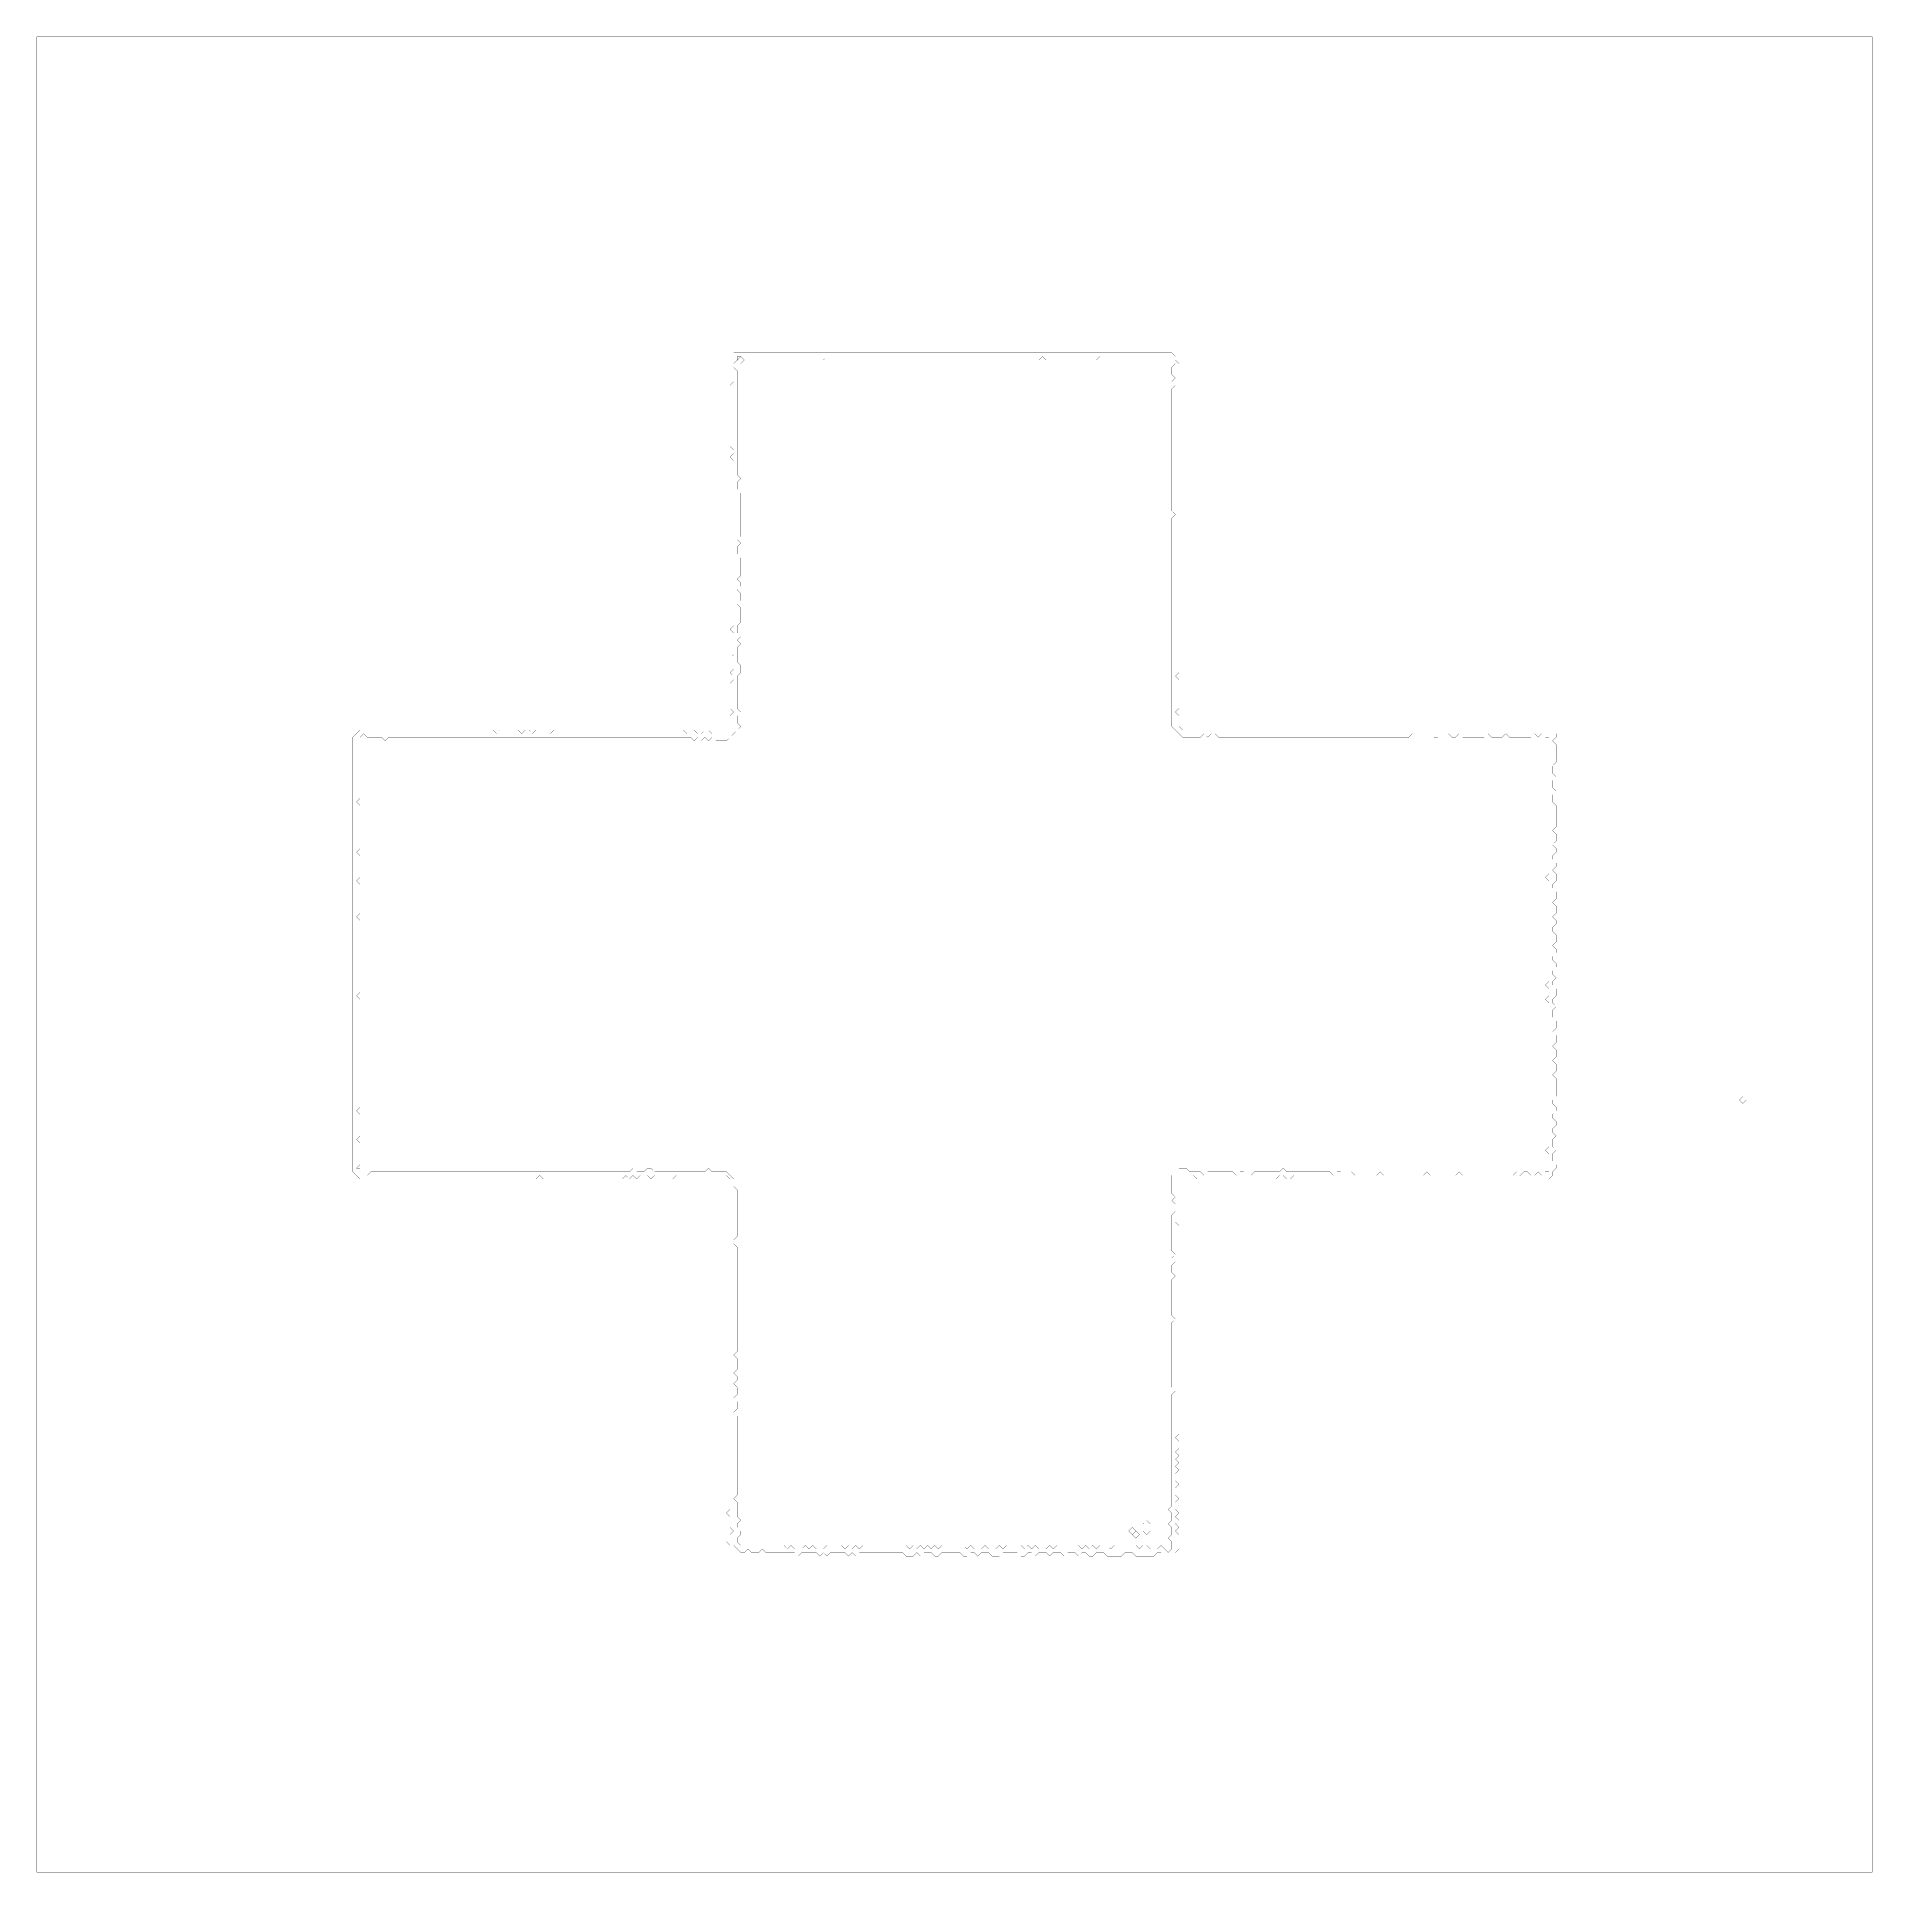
# Model space of a CAD drawing. Header units: metres. Extents: x 0 to 4979, y -4979 to 0.
import ezdxf

# ---------------------------------------------------------------- set-up
doc = ezdxf.new("R2010")
doc.units = ezdxf.units.M
doc.layers.add('conductor', color=1, linetype='Continuous')
doc.layers.add('substrate', color=5, linetype='Continuous')

msp = doc.modelspace()

# ---------------------------------------------------------------- linework, layer by layer
at = {"layer": 'conductor', "const_width": 0.5}
for points in [[(1899.7, -867.1), (1899.7, -876.8), (1890, -886.5), (1890, -896.3), (1899.7, -906), (1899.7, -915.8), (1899.7, -925.5), (1899.7, -935.2), (1899.7, -945), (1899.7, -954.7), (1899.7, -964.5), (1899.7, -974.2), (1899.7, -984), (1899.7, -993.7), (1899.7, -1003.4), (1899.7, -1013.2), (1899.7, -1022.9), (1899.7, -1032.7), (1899.7, -1042.4), (1899.7, -1052.2), (1899.7, -1061.9), (1899.7, -1071.6), (1899.7, -1081.4), (1899.7, -1091.1), (1899.7, -1100.9), (1899.7, -1110.6), (1899.7, -1120.4), (1899.7, -1130.1), (1899.7, -1139.8), (1899.7, -1149.6), (1899.7, -1159.3), (1899.7, -1169.1), (1899.7, -1178.8), (1899.7, -1188.5), (1909.5, -1198.3), (1899.7, -1208), (1899.7, -1217.8), (1899.7, -1227.5), (1909.5, -1237.3), (1909.5, -1247), (1909.5, -1256.7), (1909.5, -1266.5), (1909.5, -1276.2), (1909.5, -1286), (1909.5, -1295.7), (1909.5, -1305.5), (1909.5, -1315.2), (1909.5, -1324.9), (1909.5, -1334.7), (1909.5, -1344.4), (1909.5, -1354.2), (1899.7, -1363.9), (1909.5, -1373.6), (1899.7, -1383.4), (1899.7, -1393.1), (1899.7, -1402.9), (1909.5, -1412.6), (1909.5, -1422.4), (1909.5, -1432.1), (1909.5, -1441.8), (1909.5, -1451.6), (1909.5, -1461.3), (1899.7, -1471.1), (1909.5, -1480.8), (1909.5, -1490.6), (1899.7, -1500.3), (1909.5, -1510), (1909.5, -1519.8), (1909.5, -1529.5), (1899.7, -1539.3), (1909.5, -1549), (1909.5, -1558.8), (1909.5, -1568.5), (1909.5, -1578.2), (1909.5, -1588), (1899.7, -1597.7), (1899.7, -1607.5), (1899.7, -1617.2), (1909.5, -1626.9), (1899.7, -1636.7), (1909.5, -1646.4), (1899.7, -1656.2), (1899.7, -1665.9), (1899.7, -1675.7), (1899.7, -1685.4), (1899.7, -1695.1), (1909.5, -1704.9), (1909.5, -1714.6), (1909.5, -1724.4), (1899.7, -1734.1), (1899.7, -1743.9), (1899.7, -1753.6), (1899.7, -1763.3), (1899.7, -1773.1), (1899.7, -1782.8), (1899.7, -1792.6), (1899.7, -1802.3), (1899.7, -1812), (1899.7, -1821.8), (1909.5, -1831.5), (1899.7, -1841.3), (1899.7, -1851), (1899.7, -1860.8), (1909.5, -1870.5), (1899.7, -1880.2), (1890, -1890), (1880.2, -1899.7), (1870.5, -1909.5), (1860.8, -1909.5), (1851, -1909.5), (1841.3, -1909.5), (1831.5, -1899.7), (1821.8, -1909.5), (1812, -1899.7), (1802.3, -1909.5), (1792.6, -1899.7), (1782.8, -1909.5), (1773.1, -1899.7), (1763.3, -1899.7), (1753.6, -1899.7), (1743.9, -1899.7), (1734.1, -1899.7), (1724.4, -1899.7), (1714.6, -1899.7), (1704.9, -1899.7), (1695.1, -1899.7), (1685.4, -1899.7), (1675.7, -1899.7), (1665.9, -1899.7), (1656.2, -1899.7), (1646.4, -1899.7), (1636.7, -1899.7), (1626.9, -1899.7), (1617.2, -1899.7), (1607.5, -1899.7), (1597.7, -1899.7), (1588, -1899.7), (1578.2, -1899.7), (1568.5, -1899.7), (1558.8, -1899.7), (1549, -1899.7), (1539.3, -1899.7), (1529.5, -1899.7), (1519.8, -1899.7), (1510, -1899.7), (1500.3, -1899.7), (1490.6, -1899.7), (1480.8, -1899.7), (1471.1, -1899.7), (1461.3, -1899.7), (1451.6, -1899.7), (1441.8, -1899.7), (1432.1, -1899.7), (1422.4, -1899.7), (1412.6, -1899.7), (1402.9, -1899.7), (1393.1, -1899.7), (1383.4, -1899.7), (1373.6, -1899.7), (1363.9, -1899.7), (1354.2, -1899.7), (1344.4, -1899.7), (1334.7, -1899.7), (1324.9, -1899.7), (1315.2, -1899.7), (1305.5, -1899.7), (1295.7, -1899.7), (1286, -1899.7), (1276.2, -1899.7), (1266.5, -1899.7), (1256.7, -1899.7), (1247, -1899.7), (1237.3, -1899.7), (1227.5, -1899.7), (1217.8, -1899.7), (1208, -1899.7), (1198.3, -1899.7), (1188.5, -1899.7), (1178.8, -1899.7), (1169.1, -1899.7), (1159.3, -1899.7), (1149.6, -1899.7), (1139.8, -1899.7), (1130.1, -1899.7), (1120.4, -1899.7), (1110.6, -1899.7), (1100.9, -1899.7), (1091.1, -1899.7), (1081.4, -1899.7), (1071.6, -1899.7), (1061.9, -1899.7), (1052.2, -1899.7), (1042.4, -1899.7), (1032.7, -1899.7), (1022.9, -1899.7), (1013.2, -1899.7), (1003.4, -1899.7), (993.7, -1899.7), (984, -1899.7), (974.2, -1899.7), (964.5, -1899.7), (954.7, -1899.7), (945, -1909.5), (935.2, -1899.7), (925.5, -1899.7), (915.8, -1899.7), (906, -1899.7), (896.3, -1899.7), (886.5, -1890), (876.8, -1899.7), (876.8, -1909.5), (876.8, -1919.2), (876.8, -1929), (876.8, -1938.7), (876.8, -1948.4), (876.8, -1958.2), (876.8, -1967.9), (876.8, -1977.7), (876.8, -1987.4), (876.8, -1997.1), (876.8, -2006.9), (876.8, -2016.6), (876.8, -2026.4), (876.8, -2036.1), (876.8, -2045.9), (867.1, -2055.6), (876.8, -2065.3), (867.1, -2075.1), (876.8, -2084.8), (876.8, -2094.6), (876.8, -2104.3), (876.8, -2114.1), (876.8, -2123.8), (876.8, -2133.5), (876.8, -2143.3), (876.8, -2153), (876.8, -2162.8), (876.8, -2172.5), (876.8, -2182.2), (876.8, -2192), (876.8, -2201.7), (867.1, -2211.5), (876.8, -2221.2), (876.8, -2231), (876.8, -2240.7), (876.8, -2250.4), (876.8, -2260.2), (876.8, -2269.9), (876.8, -2279.7), (867.1, -2289.4), (876.8, -2299.2), (876.8, -2308.9), (876.8, -2318.6), (876.8, -2328.4), (876.8, -2338.1), (876.8, -2347.9), (876.8, -2357.6), (876.8, -2367.4), (876.8, -2377.1), (867.1, -2386.8), (876.8, -2396.6), (876.8, -2406.3), (876.8, -2416.1), (876.8, -2425.8), (876.8, -2435.5), (876.8, -2445.3), (876.8, -2455), (876.8, -2464.8), (876.8, -2474.5), (876.8, -2484.3), (876.8, -2494), (876.8, -2503.7), (876.8, -2513.5), (876.8, -2523.2), (876.8, -2533), (876.8, -2542.7), (876.8, -2552.5), (876.8, -2562.2), (876.8, -2571.9), (876.8, -2581.7), (876.8, -2591.4), (867.1, -2601.2), (876.8, -2610.9), (876.8, -2620.6), (876.8, -2630.4), (876.8, -2640.1), (876.8, -2649.9), (876.8, -2659.6), (876.8, -2669.4), (876.8, -2679.1), (876.8, -2688.8), (876.8, -2698.6), (876.8, -2708.3), (876.8, -2718.1), (876.8, -2727.8), (876.8, -2737.6), (876.8, -2747.3), (876.8, -2757), (876.8, -2766.8), (876.8, -2776.5), (876.8, -2786.3), (876.8, -2796), (876.8, -2805.8), (876.8, -2815.5), (876.8, -2825.2), (876.8, -2835), (876.8, -2844.7), (876.8, -2854.5), (876.8, -2864.2), (876.8, -2873.9), (876.8, -2883.7), (876.8, -2893.4), (876.8, -2903.2), (867.1, -2912.9), (876.8, -2922.7), (876.8, -2932.4), (876.8, -2942.1), (876.8, -2951.9), (876.8, -2961.6), (876.8, -2971.4), (876.8, -2981.1), (867.1, -2990.9), (876.8, -3000.6), (876.8, -3010.3), (876.8, -3020.1), (876.8, -3029.8), (876.8, -3039.6), (876.8, -3049.3), (876.8, -3059), (867.1, -3068.8), (876.8, -3068.8), (886.5, -3078.5), (886.5, -3088.3), (896.3, -3088.3), (906, -3078.5), (915.8, -3078.5), (925.5, -3078.5), (935.2, -3078.5), (945, -3078.5), (954.7, -3078.5), (964.5, -3078.5), (974.2, -3078.5), (984, -3078.5), (993.7, -3078.5), (1003.4, -3078.5), (1013.2, -3078.5), (1022.9, -3078.5), (1032.7, -3078.5), (1042.4, -3078.5), (1052.2, -3078.5), (1061.9, -3078.5), (1071.6, -3078.5), (1081.4, -3078.5), (1091.1, -3078.5), (1100.9, -3078.5), (1110.6, -3078.5), (1120.4, -3078.5), (1130.1, -3078.5), (1139.8, -3078.5), (1149.6, -3078.5), (1159.3, -3078.5), (1169.1, -3078.5), (1178.8, -3078.5), (1188.5, -3078.5), (1198.3, -3078.5), (1208, -3078.5), (1217.8, -3078.5), (1227.5, -3078.5), (1237.3, -3078.5), (1247, -3078.5), (1256.7, -3078.5), (1266.5, -3078.5), (1276.2, -3078.5), (1286, -3078.5), (1295.7, -3078.5), (1305.5, -3078.5), (1315.2, -3078.5), (1324.9, -3078.5), (1334.7, -3078.5), (1344.4, -3078.5), (1354.2, -3078.5), (1363.9, -3078.5), (1373.6, -3078.5), (1383.4, -3078.5), (1393.1, -3078.5), (1402.9, -3078.5), (1412.6, -3078.5), (1422.4, -3078.5), (1432.1, -3078.5), (1441.8, -3078.5), (1451.6, -3078.5), (1461.3, -3078.5), (1471.1, -3078.5), (1480.8, -3078.5), (1490.6, -3078.5), (1500.3, -3078.5), (1510, -3078.5), (1519.8, -3078.5), (1529.5, -3078.5), (1539.3, -3078.5), (1549, -3078.5), (1558.8, -3078.5), (1568.5, -3078.5), (1578.2, -3078.5), (1588, -3078.5), (1597.7, -3078.5), (1607.5, -3078.5), (1617.2, -3068.8), (1626.9, -3078.5), (1636.7, -3078.5), (1646.4, -3078.5), (1656.2, -3068.8), (1665.9, -3068.8), (1675.7, -3078.5), (1685.4, -3078.5), (1695.1, -3078.5), (1704.9, -3078.5), (1714.6, -3078.5), (1724.4, -3078.5), (1734.1, -3078.5), (1743.9, -3078.5), (1753.6, -3078.5), (1763.3, -3078.5), (1773.1, -3078.5), (1782.8, -3078.5), (1792.6, -3078.5), (1802.3, -3078.5), (1812, -3078.5), (1821.8, -3068.8), (1831.5, -3078.5), (1841.3, -3078.5), (1851, -3078.5), (1860.8, -3078.5), (1870.5, -3078.5), (1880.2, -3088.3), (1890, -3098), (1890, -3107.8), (1890, -3117.5), (1899.7, -3127.2), (1899.7, -3137), (1899.7, -3146.7), (1899.7, -3156.5), (1899.7, -3166.2), (1899.7, -3176), (1899.7, -3185.7), (1899.7, -3195.4), (1899.7, -3205.2), (1899.7, -3214.9), (1899.7, -3224.7), (1899.7, -3234.4), (1899.7, -3244.1), (1899.7, -3253.9), (1890, -3263.6), (1890, -3273.4), (1899.7, -3283.1), (1899.7, -3292.9), (1899.7, -3302.6), (1899.7, -3312.3), (1899.7, -3322.1), (1899.7, -3331.8), (1899.7, -3341.6), (1899.7, -3351.3), (1899.7, -3361.1), (1899.7, -3370.8), (1899.7, -3380.5), (1899.7, -3390.3), (1899.7, -3400), (1899.7, -3409.8), (1899.7, -3419.5), (1899.7, -3429.2), (1899.7, -3439), (1899.7, -3448.7), (1899.7, -3458.5), (1899.7, -3468.2), (1899.7, -3478), (1899.7, -3487.7), (1899.7, -3497.4), (1899.7, -3507.2), (1899.7, -3516.9), (1899.7, -3526.7), (1899.7, -3536.4), (1899.7, -3546.2), (1899.7, -3555.9), (1899.7, -3565.6), (1890, -3575.4), (1899.7, -3585.1), (1899.7, -3594.9), (1899.7, -3604.6), (1899.7, -3614.4), (1890, -3624.1), (1899.7, -3633.8), (1899.7, -3643.6), (1890, -3653.3), (1899.7, -3663.1), (1899.7, -3672.8), (1899.7, -3682.5), (1890, -3692.3), (1899.7, -3702), (1899.7, -3711.8), (1899.7, -3721.5), (1890, -3731.3), (1899.7, -3741), (1899.7, -3750.7), (1899.7, -3760.5), (1899.7, -3770.2), (1899.7, -3780), (1899.7, -3789.7), (1899.7, -3799.5), (1899.7, -3809.2), (1899.7, -3818.9), (1899.7, -3828.7), (1899.7, -3838.4), (1899.7, -3848.2), (1899.7, -3857.9), (1899.7, -3867.6), (1899.7, -3877.4), (1899.7, -3887.1), (1899.7, -3896.9), (1899.7, -3906.6), (1899.7, -3916.4), (1899.7, -3926.1), (1899.7, -3935.8), (1899.7, -3945.6), (1899.7, -3955.3), (1890, -3965.1), (1899.7, -3974.8), (1899.7, -3984.6), (1899.7, -3994.3), (1899.7, -4004), (1899.7, -4013.8), (1909.5, -4023.5), (1899.7, -4033.3), (1899.7, -4043), (1909.5, -4052.8), (1909.5, -4062.5), (1899.7, -4072.2), (1899.7, -4082), (1909.5, -4091.7), (1919.2, -4091.7), (1929, -4091.7), (1938.7, -4091.7), (1948.4, -4091.7), (1958.2, -4091.7), (1967.9, -4091.7), (1977.7, -4091.7), (1987.4, -4091.7), (1997.1, -4091.7), (2006.9, -4091.7), (2016.6, -4091.7), (2026.4, -4091.7), (2036.1, -4101.5), (2045.9, -4091.7), (2055.6, -4101.5), (2065.3, -4101.5), (2075.1, -4101.5), (2084.8, -4091.7), (2094.6, -4101.5), (2104.3, -4091.7), (2114.1, -4101.5), (2123.8, -4101.5), (2133.5, -4101.5), (2143.3, -4091.7), (2153, -4091.7), (2162.8, -4091.7), (2172.5, -4091.7), (2182.2, -4091.7), (2192, -4101.5), (2201.7, -4091.7), (2211.5, -4101.5), (2221.2, -4091.7), (2231, -4101.5), (2240.7, -4091.7), (2250.4, -4091.7), (2260.2, -4091.7), (2269.9, -4091.7), (2279.7, -4091.7), (2289.4, -4091.7), (2299.2, -4091.7), (2308.9, -4091.7), (2318.6, -4091.7), (2328.4, -4091.7), (2338.1, -4091.7), (2347.9, -4091.7), (2357.6, -4091.7), (2367.4, -4101.5), (2377.1, -4091.7), (2386.8, -4101.5), (2396.6, -4091.7), (2406.3, -4101.5), (2416.1, -4091.7), (2425.8, -4101.5), (2435.5, -4091.7), (2445.3, -4101.5), (2455, -4091.7), (2464.8, -4091.7), (2474.5, -4091.7), (2484.3, -4091.7), (2494, -4091.7), (2503.7, -4091.7), (2513.5, -4091.7), (2523.2, -4101.5), (2533, -4091.7), (2542.7, -4101.5), (2552.5, -4091.7), (2562.2, -4101.5), (2571.9, -4091.7), (2581.7, -4101.5), (2591.4, -4101.5), (2601.2, -4101.5), (2610.9, -4091.7), (2620.6, -4101.5), (2630.4, -4091.7), (2640.1, -4091.7), (2649.9, -4091.7), (2659.6, -4091.7), (2669.4, -4091.7), (2679.1, -4101.5), (2688.8, -4091.7), (2698.6, -4101.5), (2708.3, -4091.7), (2718.1, -4101.5), (2727.8, -4091.7), (2737.6, -4101.5), (2747.3, -4091.7), (2757, -4101.5), (2766.8, -4091.7), (2776.5, -4091.7), (2786.3, -4091.7), (2796, -4091.7), (2805.8, -4091.7), (2815.5, -4091.7), (2825.2, -4091.7), (2835, -4101.5), (2844.7, -4091.7), (2854.5, -4101.5), (2864.2, -4091.7), (2873.9, -4101.5), (2883.7, -4091.7), (2893.4, -4091.7), (2903.2, -4091.7), (2912.9, -4101.5), (2922.7, -4091.7), (2932.4, -4091.7), (2942.1, -4091.7), (2951.9, -4091.7), (2961.6, -4091.7), (2971.4, -4091.7), (2981.1, -4091.7), (2990.9, -4101.5), (3000.6, -4091.7), (3010.3, -4091.7), (3020.1, -4101.5), (3029.8, -4101.5), (3039.6, -4101.5), (3049.3, -4091.7), (3059, -4101.5), (3068.8, -4111.2), (3078.5, -4101.5), (3078.5, -4091.7), (3078.5, -4082), (3068.8, -4072.2), (3078.5, -4062.5), (3078.5, -4052.8), (3078.5, -4043), (3068.8, -4033.3), (3078.5, -4023.5), (3078.5, -4013.8), (3078.5, -4004), (3068.8, -3994.3), (3078.5, -3984.6), (3078.5, -3974.8), (3078.5, -3965.1), (3078.5, -3955.3), (3078.5, -3945.6), (3078.5, -3935.8), (3078.5, -3926.1), (3078.5, -3916.4), (3078.5, -3906.6), (3078.5, -3896.9), (3078.5, -3887.1), (3078.5, -3877.4), (3078.5, -3867.6), (3078.5, -3857.9), (3078.5, -3848.2), (3078.5, -3838.4), (3078.5, -3828.7), (3078.5, -3818.9), (3078.5, -3809.2), (3078.5, -3799.5), (3078.5, -3789.7), (3078.5, -3780), (3078.5, -3770.2), (3078.5, -3760.5), (3078.5, -3750.7), (3078.5, -3741), (3078.5, -3731.3), (3078.5, -3721.5), (3078.5, -3711.8), (3078.5, -3702), (3078.5, -3692.3), (3078.5, -3682.5), (3088.3, -3672.8), (3078.5, -3663.1), (3078.5, -3653.3), (3078.5, -3643.6), (3078.5, -3633.8), (3078.5, -3624.1), (3078.5, -3614.4), (3078.5, -3604.6), (3078.5, -3594.9), (3078.5, -3585.1), (3078.5, -3575.4), (3078.5, -3565.6), (3078.5, -3555.9), (3078.5, -3546.2), (3078.5, -3536.4), (3078.5, -3526.7), (3078.5, -3516.9), (3078.5, -3507.2), (3078.5, -3497.4), (3078.5, -3487.7), (3088.3, -3478), (3078.5, -3468.2), (3078.5, -3458.5), (3078.5, -3448.7), (3078.5, -3439), (3078.5, -3429.2), (3078.5, -3419.5), (3078.5, -3409.8), (3078.5, -3400), (3078.5, -3390.3), (3078.5, -3380.5), (3078.5, -3370.8), (3088.3, -3361.1), (3078.5, -3351.3), (3078.5, -3341.6), (3078.5, -3331.8), (3088.3, -3322.1), (3078.5, -3312.3), (3088.3, -3302.6), (3078.5, -3292.9), (3078.5, -3283.1), (3078.5, -3273.4), (3078.5, -3263.6), (3078.5, -3253.9), (3078.5, -3244.1), (3078.5, -3234.4), (3078.5, -3224.7), (3078.5, -3214.9), (3078.5, -3205.2), (3078.5, -3195.4), (3088.3, -3185.7), (3088.3, -3176), (3088.3, -3166.2), (3078.5, -3156.5), (3088.3, -3146.7), (3078.5, -3137), (3078.5, -3127.2), (3078.5, -3117.5), (3078.5, -3107.8), (3078.5, -3098), (3078.5, -3088.3), (3088.3, -3078.5), (3098, -3068.8), (3107.8, -3068.8), (3117.5, -3068.8), (3127.2, -3078.5), (3137, -3078.5), (3146.7, -3078.5), (3156.5, -3078.5), (3166.2, -3088.3), (3176, -3078.5), (3185.7, -3078.5), (3195.4, -3078.5), (3205.2, -3078.5), (3214.9, -3078.5), (3224.7, -3078.5), (3234.4, -3078.5), (3244.1, -3078.5), (3253.9, -3088.3), (3263.6, -3078.5), (3273.4, -3078.5), (3283.1, -3088.3), (3292.9, -3088.3), (3302.6, -3078.5), (3312.3, -3078.5), (3322.1, -3078.5), (3331.8, -3078.5), (3341.6, -3078.5), (3351.3, -3078.5), (3361.1, -3078.5), (3370.8, -3078.5), (3380.5, -3068.8), (3390.3, -3078.5), (3400, -3078.5), (3409.8, -3078.5), (3419.5, -3078.5), (3429.2, -3078.5), (3439, -3078.5), (3448.7, -3078.5), (3458.5, -3078.5), (3468.2, -3078.5), (3478, -3078.5), (3487.7, -3078.5), (3497.4, -3078.5), (3507.2, -3078.5), (3516.9, -3088.3), (3526.7, -3078.5), (3536.4, -3078.5), (3546.2, -3088.3), (3555.9, -3088.3), (3565.6, -3078.5), (3575.4, -3088.3), (3585.1, -3088.3), (3594.9, -3088.3), (3604.6, -3088.3), (3614.4, -3088.3), (3624.1, -3088.3), (3633.8, -3088.3), (3643.6, -3078.5), (3653.3, -3088.3), (3663.1, -3088.3), (3672.8, -3088.3), (3682.5, -3088.3), (3692.3, -3088.3), (3702, -3088.3), (3711.8, -3088.3), (3721.5, -3088.3), (3731.3, -3088.3), (3741, -3088.3), (3750.7, -3088.3), (3760.5, -3088.3), (3770.2, -3078.5), (3780, -3088.3), (3789.7, -3088.3), (3799.5, -3088.3), (3809.2, -3088.3), (3818.9, -3088.3), (3828.7, -3088.3), (3838.4, -3088.3), (3848.2, -3088.3), (3857.9, -3078.5), (3867.6, -3088.3), (3877.4, -3088.3), (3887.1, -3088.3), (3896.9, -3088.3), (3906.6, -3088.3), (3916.4, -3088.3), (3926.1, -3088.3), (3935.8, -3088.3), (3945.6, -3088.3), (3955.3, -3088.3), (3965.1, -3088.3), (3974.8, -3088.3), (3984.6, -3088.3), (3994.3, -3088.3), (4004, -3088.3), (4013.8, -3078.5), (4023.5, -3088.3), (4033.3, -3078.5), (4043, -3078.5), (4052.8, -3088.3), (4062.5, -3088.3), (4072.2, -3078.5), (4082, -3088.3), (4091.7, -3078.5), (4101.5, -3078.5), (4101.5, -3068.8), (4101.5, -3059), (4101.5, -3049.3), (4101.5, -3039.6), (4101.5, -3029.8), (4091.7, -3020.1), (4101.5, -3010.3), (4101.5, -3000.6), (4101.5, -2990.9), (4101.5, -2981.1), (4101.5, -2971.4), (4101.5, -2961.6), (4101.5, -2951.9), (4101.5, -2942.1), (4101.5, -2932.4), (4101.5, -2922.7), (4101.5, -2912.9), (4101.5, -2903.2), (4101.5, -2893.4), (4101.5, -2883.7), (4101.5, -2873.9), (4101.5, -2864.2), (4101.5, -2854.5), (4101.5, -2844.7), (4101.5, -2835), (4101.5, -2825.2), (4101.5, -2815.5), (4101.5, -2805.8), (4101.5, -2796), (4101.5, -2786.3), (4101.5, -2776.5), (4101.5, -2766.8), (4101.5, -2757), (4101.5, -2747.3), (4101.5, -2737.6), (4101.5, -2727.8), (4101.5, -2718.1), (4101.5, -2708.3), (4101.5, -2698.6), (4101.5, -2688.8), (4101.5, -2679.1), (4101.5, -2669.4), (4101.5, -2659.6), (4101.5, -2649.9), (4101.5, -2640.1), (4101.5, -2630.4), (4101.5, -2620.6), (4091.7, -2610.9), (4101.5, -2601.2), (4101.5, -2591.4), (4101.5, -2581.7), (4091.7, -2571.9), (4101.5, -2562.2), (4101.5, -2552.5), (4101.5, -2542.7), (4101.5, -2533), (4101.5, -2523.2), (4101.5, -2513.5), (4101.5, -2503.7), (4101.5, -2494), (4101.5, -2484.3), (4101.5, -2474.5), (4101.5, -2464.8), (4101.5, -2455), (4101.5, -2445.3), (4101.5, -2435.5), (4101.5, -2425.8), (4101.5, -2416.1), (4101.5, -2406.3), (4101.5, -2396.6), (4101.5, -2386.8), (4101.5, -2377.1), (4101.5, -2367.4), (4101.5, -2357.6), (4101.5, -2347.9), (4101.5, -2338.1), (4101.5, -2328.4), (4101.5, -2318.6), (4101.5, -2308.9), (4101.5, -2299.2), (4101.5, -2289.4), (4091.7, -2279.7), (4101.5, -2269.9), (4101.5, -2260.2), (4101.5, -2250.4), (4101.5, -2240.7), (4101.5, -2231), (4101.5, -2221.2), (4101.5, -2211.5), (4101.5, -2201.7), (4101.5, -2192), (4101.5, -2182.2), (4101.5, -2172.5), (4101.5, -2162.8), (4101.5, -2153), (4101.5, -2143.3), (4101.5, -2133.5), (4101.5, -2123.8), (4101.5, -2114.1), (4101.5, -2104.3), (4101.5, -2094.6), (4101.5, -2084.8), (4101.5, -2075.1), (4101.5, -2065.3), (4101.5, -2055.6), (4101.5, -2045.9), (4101.5, -2036.1), (4101.5, -2026.4), (4101.5, -2016.6), (4101.5, -2006.9), (4101.5, -1997.1), (4101.5, -1987.4), (4101.5, -1977.7), (4101.5, -1967.9), (4101.5, -1958.2), (4101.5, -1948.4), (4101.5, -1938.7), (4101.5, -1929), (4101.5, -1919.2), (4101.5, -1909.5), (4101.5, -1899.7), (4091.7, -1899.7), (4082, -1890), (4072.2, -1899.7), (4062.5, -1890), (4052.8, -1899.7), (4043, -1899.7), (4033.3, -1899.7), (4023.5, -1899.7), (4013.8, -1899.7), (4004, -1899.7), (3994.3, -1899.7), (3984.6, -1890), (3974.8, -1899.7), (3965.1, -1899.7), (3955.3, -1899.7), (3945.6, -1899.7), (3935.8, -1890), (3926.1, -1899.7), (3916.4, -1899.7), (3906.6, -1899.7), (3896.9, -1899.7), (3887.1, -1899.7), (3877.4, -1899.7), (3867.6, -1899.7), (3857.9, -1890), (3848.2, -1899.7), (3838.4, -1899.7), (3828.7, -1890), (3818.9, -1890), (3809.2, -1890), (3799.5, -1899.7), (3789.7, -1899.7), (3780, -1890), (3770.2, -1890), (3760.5, -1890), (3750.7, -1890), (3741, -1890), (3731.3, -1890), (3721.5, -1899.7), (3711.8, -1899.7), (3702, -1899.7), (3692.3, -1899.7), (3682.5, -1899.7), (3672.8, -1899.7), (3663.1, -1899.7), (3653.3, -1899.7), (3643.6, -1899.7), (3633.8, -1899.7), (3624.1, -1899.7), (3614.4, -1899.7), (3604.6, -1899.7), (3594.9, -1899.7), (3585.1, -1899.7), (3575.4, -1899.7), (3565.6, -1899.7), (3555.9, -1899.7), (3546.2, -1899.7), (3536.4, -1899.7), (3526.7, -1899.7), (3516.9, -1899.7), (3507.2, -1899.7), (3497.4, -1899.7), (3487.7, -1899.7), (3478, -1899.7), (3468.2, -1899.7), (3458.5, -1899.7), (3448.7, -1899.7), (3439, -1899.7), (3429.2, -1899.7), (3419.5, -1899.7), (3409.8, -1899.7), (3400, -1899.7), (3390.3, -1899.7), (3380.5, -1899.7), (3370.8, -1899.7), (3361.1, -1899.7), (3351.3, -1899.7), (3341.6, -1899.7), (3331.8, -1899.7), (3322.1, -1899.7), (3312.3, -1899.7), (3302.6, -1899.7), (3292.9, -1899.7), (3283.1, -1899.7), (3273.4, -1899.7), (3263.6, -1899.7), (3253.9, -1899.7), (3244.1, -1899.7), (3234.4, -1899.7), (3224.7, -1899.7), (3214.9, -1899.7), (3205.2, -1899.7), (3195.4, -1890), (3185.7, -1890), (3176, -1899.7), (3166.2, -1890), (3156.5, -1899.7), (3146.7, -1899.7), (3137, -1899.7), (3127.2, -1899.7), (3117.5, -1899.7), (3107.8, -1899.7), (3098, -1890), (3088.3, -1880.2), (3078.5, -1870.5), (3078.5, -1860.8), (3078.5, -1851), (3078.5, -1841.3), (3078.5, -1831.5), (3078.5, -1821.8), (3078.5, -1812), (3078.5, -1802.3), (3078.5, -1792.6), (3078.5, -1782.8), (3078.5, -1773.1), (3078.5, -1763.3), (3078.5, -1753.6), (3078.5, -1743.9), (3078.5, -1734.1), (3078.5, -1724.4), (3078.5, -1714.6), (3078.5, -1704.9), (3078.5, -1695.1), (3078.5, -1685.4), (3078.5, -1675.7), (3078.5, -1665.9), (3078.5, -1656.2), (3078.5, -1646.4), (3078.5, -1636.7), (3078.5, -1626.9), (3078.5, -1617.2), (3078.5, -1607.5), (3078.5, -1597.7), (3078.5, -1588), (3078.5, -1578.2), (3078.5, -1568.5), (3078.5, -1558.8), (3078.5, -1549), (3078.5, -1539.3), (3078.5, -1529.5), (3078.5, -1519.8), (3078.5, -1510), (3078.5, -1500.3), (3078.5, -1490.6), (3078.5, -1480.8), (3078.5, -1471.1), (3078.5, -1461.3), (3078.5, -1451.6), (3078.5, -1441.8), (3078.5, -1432.1), (3078.5, -1422.4), (3078.5, -1412.6), (3078.5, -1402.9), (3078.5, -1393.1), (3078.5, -1383.4), (3078.5, -1373.6), (3078.5, -1363.9), (3078.5, -1354.2), (3078.5, -1344.4), (3078.5, -1334.7), (3078.5, -1324.9), (3078.5, -1315.2), (3078.5, -1305.5), (3088.3, -1295.7), (3078.5, -1286), (3078.5, -1276.2), (3078.5, -1266.5), (3078.5, -1256.7), (3078.5, -1247), (3078.5, -1237.3), (3078.5, -1227.5), (3078.5, -1217.8), (3078.5, -1208), (3078.5, -1198.3), (3078.5, -1188.5), (3078.5, -1178.8), (3078.5, -1169.1), (3078.5, -1159.3), (3078.5, -1149.6), (3078.5, -1139.8), (3078.5, -1130.1), (3078.5, -1120.4), (3078.5, -1110.6), (3078.5, -1100.9), (3078.5, -1091.1), (3078.5, -1081.4), (3078.5, -1071.6), (3078.5, -1061.9), (3078.5, -1052.2), (3078.5, -1042.4), (3078.5, -1032.7), (3078.5, -1022.9), (3078.5, -1013.2), (3078.5, -1003.4), (3078.5, -993.7), (3078.5, -984), (3078.5, -974.2), (3078.5, -964.5), (3078.5, -954.7), (3088.3, -945), (3078.5, -935.2), (3088.3, -925.5), (3078.5, -915.8), (3078.5, -906), (3078.5, -896.3), (3088.3, -886.5), (3078.5, -886.5), (3068.8, -876.8), (3059, -876.8), (3049.3, -876.8), (3039.6, -876.8), (3029.8, -876.8), (3020.1, -876.8), (3010.3, -876.8), (3000.6, -876.8), (2990.9, -876.8), (2981.1, -876.8), (2971.4, -876.8), (2961.6, -876.8), (2951.9, -876.8), (2942.1, -876.8), (2932.4, -876.8), (2922.7, -876.8), (2912.9, -876.8), (2903.2, -876.8), (2893.4, -876.8), (2883.7, -867.1), (2873.9, -876.8), (2864.2, -876.8), (2854.5, -876.8), (2844.7, -876.8), (2835, -876.8), (2825.2, -876.8), (2815.5, -876.8), (2805.8, -876.8), (2796, -876.8), (2786.3, -876.8), (2776.5, -876.8), (2766.8, -876.8), (2757, -876.8), (2747.3, -876.8), (2737.6, -876.8), (2727.8, -867.1), (2718.1, -876.8), (2708.3, -876.8), (2698.6, -876.8), (2688.8, -876.8), (2679.1, -876.8), (2669.4, -876.8), (2659.6, -876.8), (2649.9, -876.8), (2640.1, -876.8), (2630.4, -876.8), (2620.6, -876.8), (2610.9, -876.8), (2601.2, -876.8), (2591.4, -876.8), (2581.7, -876.8), (2571.9, -876.8), (2562.2, -876.8), (2552.5, -876.8), (2542.7, -876.8), (2533, -876.8), (2523.2, -876.8), (2513.5, -876.8), (2503.7, -876.8), (2494, -876.8), (2484.3, -876.8), (2474.5, -876.8), (2464.8, -876.8), (2455, -876.8), (2445.3, -876.8), (2435.5, -876.8), (2425.8, -876.8), (2416.1, -876.8), (2406.3, -876.8), (2396.6, -876.8), (2386.8, -876.8), (2377.1, -876.8), (2367.4, -876.8), (2357.6, -876.8), (2347.9, -876.8), (2338.1, -876.8), (2328.4, -876.8), (2318.6, -876.8), (2308.9, -876.8), (2299.2, -876.8), (2289.4, -876.8), (2279.7, -876.8), (2269.9, -876.8), (2260.2, -876.8), (2250.4, -876.8), (2240.7, -876.8), (2231, -876.8), (2221.2, -876.8), (2211.5, -876.8), (2201.7, -876.8), (2192, -876.8), (2182.2, -876.8), (2172.5, -876.8), (2162.8, -876.8), (2153, -876.8), (2143.3, -867.1), (2133.5, -876.8), (2123.8, -876.8), (2114.1, -876.8), (2104.3, -876.8), (2094.6, -876.8), (2084.8, -876.8), (2075.1, -876.8), (2065.3, -876.8), (2055.6, -876.8), (2045.9, -876.8), (2036.1, -876.8), (2026.4, -876.8), (2016.6, -876.8), (2006.9, -876.8), (1997.1, -876.8), (1987.4, -876.8), (1977.7, -876.8), (1967.9, -876.8), (1958.2, -876.8), (1948.4, -876.8), (1938.7, -876.8), (1929, -876.8), (1919.2, -876.8), (1909.5, -867.1)], [(1899.7, -876.8), (1909.5, -867.1), (1919.2, -876.8), (1909.5, -886.5)], [(3000.6, -4033.3), (3010.3, -4023.5), (3020.1, -4033.3), (3020.1, -4043), (3020.1, -4052.8), (3010.3, -4062.5), (3000.6, -4052.8), (3000.6, -4043)], [(2961.6, -4052.8), (2971.4, -4043), (2981.1, -4052.8), (2971.4, -4062.5)], [(2971.4, -4062.5), (2981.1, -4052.8), (2990.9, -4062.5), (2981.1, -4072.2)]]:
    msp.add_lwpolyline(points, close=True, dxfattribs=at)
at = {"layer": 'substrate', "const_width": 0.5}
for points in [[(0, 0), (0, -9.7), (0, -19.5), (0, -29.2), (0, -39), (0, -48.7), (0, -58.5), (0, -68.2), (0, -77.9), (0, -87.7), (0, -97.4), (0, -107.2), (0, -116.9), (0, -126.6), (0, -136.4), (0, -146.1), (0, -155.9), (0, -165.6), (0, -175.4), (0, -185.1), (0, -194.8), (0, -204.6), (0, -214.3), (0, -224.1), (0, -233.8), (0, -243.6), (0, -253.3), (0, -263), (0, -272.8), (0, -282.5), (0, -292.3), (0, -302), (0, -311.8), (0, -321.5), (0, -331.2), (0, -341), (0, -350.7), (0, -360.5), (0, -370.2), (0, -379.9), (0, -389.7), (0, -399.4), (0, -409.2), (0, -418.9), (0, -428.7), (0, -438.4), (0, -448.1), (0, -457.9), (0, -467.6), (0, -477.4), (0, -487.1), (0, -496.9), (0, -506.6), (0, -516.3), (0, -526.1), (0, -535.8), (0, -545.6), (0, -555.3), (0, -565), (0, -574.8), (0, -584.5), (0, -594.3), (0, -604), (0, -613.8), (0, -623.5), (0, -633.2), (0, -643), (0, -652.7), (0, -662.5), (0, -672.2), (0, -682), (0, -691.7), (0, -701.4), (0, -711.2), (0, -720.9), (0, -730.7), (0, -740.4), (0, -750.1), (0, -759.9), (0, -769.6), (0, -779.4), (0, -789.1), (0, -798.9), (0, -808.6), (0, -818.3), (0, -828.1), (0, -837.8), (0, -847.6), (0, -857.3), (0, -867.1), (0, -876.8), (0, -886.5), (0, -896.3), (0, -906), (0, -915.8), (0, -925.5), (0, -935.2), (0, -945), (0, -954.7), (0, -964.5), (0, -974.2), (0, -984), (0, -993.7), (0, -1003.4), (0, -1013.2), (0, -1022.9), (0, -1032.7), (0, -1042.4), (0, -1052.2), (0, -1061.9), (0, -1071.6), (0, -1081.4), (0, -1091.1), (0, -1100.9), (0, -1110.6), (0, -1120.4), (0, -1130.1), (0, -1139.8), (0, -1149.6), (0, -1159.3), (0, -1169.1), (0, -1178.8), (0, -1188.5), (0, -1198.3), (0, -1208), (0, -1217.8), (0, -1227.5), (0, -1237.3), (0, -1247), (0, -1256.7), (0, -1266.5), (0, -1276.2), (0, -1286), (0, -1295.7), (0, -1305.5), (0, -1315.2), (0, -1324.9), (0, -1334.7), (0, -1344.4), (0, -1354.2), (0, -1363.9), (0, -1373.6), (0, -1383.4), (0, -1393.1), (0, -1402.9), (0, -1412.6), (0, -1422.4), (0, -1432.1), (0, -1441.8), (0, -1451.6), (0, -1461.3), (0, -1471.1), (0, -1480.8), (0, -1490.6), (0, -1500.3), (0, -1510), (0, -1519.8), (0, -1529.5), (0, -1539.3), (0, -1549), (0, -1558.8), (0, -1568.5), (0, -1578.2), (0, -1588), (0, -1597.7), (0, -1607.5), (0, -1617.2), (0, -1626.9), (0, -1636.7), (0, -1646.4), (0, -1656.2), (0, -1665.9), (0, -1675.7), (0, -1685.4), (0, -1695.1), (0, -1704.9), (0, -1714.6), (0, -1724.4), (0, -1734.1), (0, -1743.9), (0, -1753.6), (0, -1763.3), (0, -1773.1), (0, -1782.8), (0, -1792.6), (0, -1802.3), (0, -1812), (0, -1821.8), (0, -1831.5), (0, -1841.3), (0, -1851), (0, -1860.8), (0, -1870.5), (0, -1880.2), (0, -1890), (0, -1899.7), (0, -1909.5), (0, -1919.2), (0, -1929), (0, -1938.7), (0, -1948.4), (0, -1958.2), (0, -1967.9), (0, -1977.7), (0, -1987.4), (0, -1997.1), (0, -2006.9), (0, -2016.6), (0, -2026.4), (0, -2036.1), (0, -2045.9), (0, -2055.6), (0, -2065.3), (0, -2075.1), (0, -2084.8), (0, -2094.6), (0, -2104.3), (0, -2114.1), (0, -2123.8), (0, -2133.5), (0, -2143.3), (0, -2153), (0, -2162.8), (0, -2172.5), (0, -2182.2), (0, -2192), (0, -2201.7), (0, -2211.5), (0, -2221.2), (0, -2231), (0, -2240.7), (0, -2250.4), (0, -2260.2), (0, -2269.9), (0, -2279.7), (0, -2289.4), (0, -2299.2), (0, -2308.9), (0, -2318.6), (0, -2328.4), (0, -2338.1), (0, -2347.9), (0, -2357.6), (0, -2367.4), (0, -2377.1), (0, -2386.8), (0, -2396.6), (0, -2406.3), (0, -2416.1), (0, -2425.8), (0, -2435.5), (0, -2445.3), (0, -2455), (0, -2464.8), (0, -2474.5), (0, -2484.3), (0, -2494), (0, -2503.7), (0, -2513.5), (0, -2523.2), (0, -2533), (0, -2542.7), (0, -2552.5), (0, -2562.2), (0, -2571.9), (0, -2581.7), (0, -2591.4), (0, -2601.2), (0, -2610.9), (0, -2620.6), (0, -2630.4), (0, -2640.1), (0, -2649.9), (0, -2659.6), (0, -2669.4), (0, -2679.1), (0, -2688.8), (0, -2698.6), (0, -2708.3), (0, -2718.1), (0, -2727.8), (0, -2737.6), (0, -2747.3), (0, -2757), (0, -2766.8), (0, -2776.5), (0, -2786.3), (0, -2796), (0, -2805.8), (0, -2815.5), (0, -2825.2), (0, -2835), (0, -2844.7), (0, -2854.5), (0, -2864.2), (0, -2873.9), (0, -2883.7), (0, -2893.4), (0, -2903.2), (0, -2912.9), (0, -2922.7), (0, -2932.4), (0, -2942.1), (0, -2951.9), (0, -2961.6), (0, -2971.4), (0, -2981.1), (0, -2990.9), (0, -3000.6), (0, -3010.3), (0, -3020.1), (0, -3029.8), (0, -3039.6), (0, -3049.3), (0, -3059), (0, -3068.8), (0, -3078.5), (0, -3088.3), (0, -3098), (0, -3107.8), (0, -3117.5), (0, -3127.2), (0, -3137), (0, -3146.7), (0, -3156.5), (0, -3166.2), (0, -3176), (0, -3185.7), (0, -3195.4), (0, -3205.2), (0, -3214.9), (0, -3224.7), (0, -3234.4), (0, -3244.1), (0, -3253.9), (0, -3263.6), (0, -3273.4), (0, -3283.1), (0, -3292.9), (0, -3302.6), (0, -3312.3), (0, -3322.1), (0, -3331.8), (0, -3341.6), (0, -3351.3), (0, -3361.1), (0, -3370.8), (0, -3380.5), (0, -3390.3), (0, -3400), (0, -3409.8), (0, -3419.5), (0, -3429.2), (0, -3439), (0, -3448.7), (0, -3458.5), (0, -3468.2), (0, -3478), (0, -3487.7), (0, -3497.4), (0, -3507.2), (0, -3516.9), (0, -3526.7), (0, -3536.4), (0, -3546.2), (0, -3555.9), (0, -3565.6), (0, -3575.4), (0, -3585.1), (0, -3594.9), (0, -3604.6), (0, -3614.4), (0, -3624.1), (0, -3633.8), (0, -3643.6), (0, -3653.3), (0, -3663.1), (0, -3672.8), (0, -3682.5), (0, -3692.3), (0, -3702), (0, -3711.8), (0, -3721.5), (0, -3731.3), (0, -3741), (0, -3750.7), (0, -3760.5), (0, -3770.2), (0, -3780), (0, -3789.7), (0, -3799.5), (0, -3809.2), (0, -3818.9), (0, -3828.7), (0, -3838.4), (0, -3848.2), (0, -3857.9), (0, -3867.6), (0, -3877.4), (0, -3887.1), (0, -3896.9), (0, -3906.6), (0, -3916.4), (0, -3926.1), (0, -3935.8), (0, -3945.6), (0, -3955.3), (0, -3965.1), (0, -3974.8), (0, -3984.6), (0, -3994.3), (0, -4004), (0, -4013.8), (0, -4023.5), (0, -4033.3), (0, -4043), (0, -4052.8), (0, -4062.5), (0, -4072.2), (0, -4082), (0, -4091.7), (0, -4101.5), (0, -4111.2), (0, -4120.9), (0, -4130.7), (0, -4140.4), (0, -4150.2), (0, -4159.9), (0, -4169.7), (0, -4179.4), (0, -4189.1), (0, -4198.9), (0, -4208.6), (0, -4218.4), (0, -4228.1), (0, -4237.9), (0, -4247.6), (0, -4257.3), (0, -4267.1), (0, -4276.8), (0, -4286.6), (0, -4296.3), (0, -4306), (0, -4315.8), (0, -4325.5), (0, -4335.3), (0, -4345), (0, -4354.8), (0, -4364.5), (0, -4374.2), (0, -4384), (0, -4393.7), (0, -4403.5), (0, -4413.2), (0, -4423), (0, -4432.7), (0, -4442.4), (0, -4452.2), (0, -4461.9), (0, -4471.7), (0, -4481.4), (0, -4491.1), (0, -4500.9), (0, -4510.6), (0, -4520.4), (0, -4530.1), (0, -4539.9), (0, -4549.6), (0, -4559.3), (0, -4569.1), (0, -4578.8), (0, -4588.6), (0, -4598.3), (0, -4608.1), (0, -4617.8), (0, -4627.5), (0, -4637.3), (0, -4647), (0, -4656.8), (0, -4666.5), (0, -4676.2), (0, -4686), (0, -4695.7), (0, -4705.5), (0, -4715.2), (0, -4725), (0, -4734.7), (0, -4744.4), (0, -4754.2), (0, -4763.9), (0, -4773.7), (0, -4783.4), (0, -4793.2), (0, -4802.9), (0, -4812.6), (0, -4822.4), (0, -4832.1), (0, -4841.9), (0, -4851.6), (0, -4861.4), (0, -4871.1), (0, -4880.8), (0, -4890.6), (0, -4900.3), (0, -4910.1), (0, -4919.8), (0, -4929.5), (0, -4939.3), (0, -4949), (0, -4958.8), (0, -4968.5), (0, -4978.3), (9.7, -4978.3), (19.5, -4978.3), (29.2, -4978.3), (39, -4978.3), (48.7, -4978.3), (58.5, -4978.3), (68.2, -4978.3), (77.9, -4978.3), (87.7, -4978.3), (97.4, -4978.3), (107.2, -4978.3), (116.9, -4978.3), (126.6, -4978.3), (136.4, -4978.3), (146.1, -4978.3), (155.9, -4978.3), (165.6, -4978.3), (175.4, -4978.3), (185.1, -4978.3), (194.8, -4978.3), (204.6, -4978.3), (214.3, -4978.3), (224.1, -4978.3), (233.8, -4978.3), (243.6, -4978.3), (253.3, -4978.3), (263, -4978.3), (272.8, -4978.3), (282.5, -4978.3), (292.3, -4978.3), (302, -4978.3), (311.8, -4978.3), (321.5, -4978.3), (331.2, -4978.3), (341, -4978.3), (350.7, -4978.3), (360.5, -4978.3), (370.2, -4978.3), (379.9, -4978.3), (389.7, -4978.3), (399.4, -4978.3), (409.2, -4978.3), (418.9, -4978.3), (428.7, -4978.3), (438.4, -4978.3), (448.1, -4978.3), (457.9, -4978.3), (467.6, -4978.3), (477.4, -4978.3), (487.1, -4978.3), (496.9, -4978.3), (506.6, -4978.3), (516.3, -4978.3), (526.1, -4978.3), (535.8, -4978.3), (545.6, -4978.3), (555.3, -4978.3), (565, -4978.3), (574.8, -4978.3), (584.5, -4978.3), (594.3, -4978.3), (604, -4978.3), (613.8, -4978.3), (623.5, -4978.3), (633.2, -4978.3), (643, -4978.3), (652.7, -4978.3), (662.5, -4978.3), (672.2, -4978.3), (682, -4978.3), (691.7, -4978.3), (701.4, -4978.3), (711.2, -4978.3), (720.9, -4978.3), (730.7, -4978.3), (740.4, -4978.3), (750.1, -4978.3), (759.9, -4978.3), (769.6, -4978.3), (779.4, -4978.3), (789.1, -4978.3), (798.9, -4978.3), (808.6, -4978.3), (818.3, -4978.3), (828.1, -4978.3), (837.8, -4978.3), (847.6, -4978.3), (857.3, -4978.3), (867.1, -4978.3), (876.8, -4978.3), (886.5, -4978.3), (896.3, -4978.3), (906, -4978.3), (915.8, -4978.3), (925.5, -4978.3), (935.2, -4978.3), (945, -4978.3), (954.7, -4978.3), (964.5, -4978.3), (974.2, -4978.3), (984, -4978.3), (993.7, -4978.3), (1003.4, -4978.3), (1013.2, -4978.3), (1022.9, -4978.3), (1032.7, -4978.3), (1042.4, -4978.3), (1052.2, -4978.3), (1061.9, -4978.3), (1071.6, -4978.3), (1081.4, -4978.3), (1091.1, -4978.3), (1100.9, -4978.3), (1110.6, -4978.3), (1120.4, -4978.3), (1130.1, -4978.3), (1139.8, -4978.3), (1149.6, -4978.3), (1159.3, -4978.3), (1169.1, -4978.3), (1178.8, -4978.3), (1188.5, -4978.3), (1198.3, -4978.3), (1208, -4978.3), (1217.8, -4978.3), (1227.5, -4978.3), (1237.3, -4978.3), (1247, -4978.3), (1256.7, -4978.3), (1266.5, -4978.3), (1276.2, -4978.3), (1286, -4978.3), (1295.7, -4978.3), (1305.5, -4978.3), (1315.2, -4978.3), (1324.9, -4978.3), (1334.7, -4978.3), (1344.4, -4978.3), (1354.2, -4978.3), (1363.9, -4978.3), (1373.6, -4978.3), (1383.4, -4978.3), (1393.1, -4978.3), (1402.9, -4978.3), (1412.6, -4978.3), (1422.4, -4978.3), (1432.1, -4978.3), (1441.8, -4978.3), (1451.6, -4978.3), (1461.3, -4978.3), (1471.1, -4978.3), (1480.8, -4978.3), (1490.6, -4978.3), (1500.3, -4978.3), (1510, -4978.3), (1519.8, -4978.3), (1529.5, -4978.3), (1539.3, -4978.3), (1549, -4978.3), (1558.8, -4978.3), (1568.5, -4978.3), (1578.2, -4978.3), (1588, -4978.3), (1597.7, -4978.3), (1607.5, -4978.3), (1617.2, -4978.3), (1626.9, -4978.3), (1636.7, -4978.3), (1646.4, -4978.3), (1656.2, -4978.3), (1665.9, -4978.3), (1675.7, -4978.3), (1685.4, -4978.3), (1695.1, -4978.3), (1704.9, -4978.3), (1714.6, -4978.3), (1724.4, -4978.3), (1734.1, -4978.3), (1743.9, -4978.3), (1753.6, -4978.3), (1763.3, -4978.3), (1773.1, -4978.3), (1782.8, -4978.3), (1792.6, -4978.3), (1802.3, -4978.3), (1812, -4978.3), (1821.8, -4978.3), (1831.5, -4978.3), (1841.3, -4978.3), (1851, -4978.3), (1860.8, -4978.3), (1870.5, -4978.3), (1880.2, -4978.3), (1890, -4978.3), (1899.7, -4978.3), (1909.5, -4978.3), (1919.2, -4978.3), (1929, -4978.3), (1938.7, -4978.3), (1948.4, -4978.3), (1958.2, -4978.3), (1967.9, -4978.3), (1977.7, -4978.3), (1987.4, -4978.3), (1997.1, -4978.3), (2006.9, -4978.3), (2016.6, -4978.3), (2026.4, -4978.3), (2036.1, -4978.3), (2045.9, -4978.3), (2055.6, -4978.3), (2065.3, -4978.3), (2075.1, -4978.3), (2084.8, -4978.3), (2094.6, -4978.3), (2104.3, -4978.3), (2114.1, -4978.3), (2123.8, -4978.3), (2133.5, -4978.3), (2143.3, -4978.3), (2153, -4978.3), (2162.8, -4978.3), (2172.5, -4978.3), (2182.2, -4978.3), (2192, -4978.3), (2201.7, -4978.3), (2211.5, -4978.3), (2221.2, -4978.3), (2231, -4978.3), (2240.7, -4978.3), (2250.4, -4978.3), (2260.2, -4978.3), (2269.9, -4978.3), (2279.7, -4978.3), (2289.4, -4978.3), (2299.2, -4978.3), (2308.9, -4978.3), (2318.6, -4978.3), (2328.4, -4978.3), (2338.1, -4978.3), (2347.9, -4978.3), (2357.6, -4978.3), (2367.4, -4978.3), (2377.1, -4978.3), (2386.8, -4978.3), (2396.6, -4978.3), (2406.3, -4978.3), (2416.1, -4978.3), (2425.8, -4978.3), (2435.5, -4978.3), (2445.3, -4978.3), (2455, -4978.3), (2464.8, -4978.3), (2474.5, -4978.3), (2484.3, -4978.3), (2494, -4978.3), (2503.7, -4978.3), (2513.5, -4978.3), (2523.2, -4978.3), (2533, -4978.3), (2542.7, -4978.3), (2552.5, -4978.3), (2562.2, -4978.3), (2571.9, -4978.3), (2581.7, -4978.3), (2591.4, -4978.3), (2601.2, -4978.3), (2610.9, -4978.3), (2620.6, -4978.3), (2630.4, -4978.3), (2640.1, -4978.3), (2649.9, -4978.3), (2659.6, -4978.3), (2669.4, -4978.3), (2679.1, -4978.3), (2688.8, -4978.3), (2698.6, -4978.3), (2708.3, -4978.3), (2718.1, -4978.3), (2727.8, -4978.3), (2737.6, -4978.3), (2747.3, -4978.3), (2757, -4978.3), (2766.8, -4978.3), (2776.5, -4978.3), (2786.3, -4978.3), (2796, -4978.3), (2805.8, -4978.3), (2815.5, -4978.3), (2825.2, -4978.3), (2835, -4978.3), (2844.7, -4978.3), (2854.5, -4978.3), (2864.2, -4978.3), (2873.9, -4978.3), (2883.7, -4978.3), (2893.4, -4978.3), (2903.2, -4978.3), (2912.9, -4978.3), (2922.7, -4978.3), (2932.4, -4978.3), (2942.1, -4978.3), (2951.9, -4978.3), (2961.6, -4978.3), (2971.4, -4978.3), (2981.1, -4978.3), (2990.9, -4978.3), (3000.6, -4978.3), (3010.3, -4978.3), (3020.1, -4978.3), (3029.8, -4978.3), (3039.6, -4978.3), (3049.3, -4978.3), (3059, -4978.3), (3068.8, -4978.3), (3078.5, -4978.3), (3088.3, -4978.3), (3098, -4978.3), (3107.8, -4978.3), (3117.5, -4978.3), (3127.2, -4978.3), (3137, -4978.3), (3146.7, -4978.3), (3156.5, -4978.3), (3166.2, -4978.3), (3176, -4978.3), (3185.7, -4978.3), (3195.4, -4978.3), (3205.2, -4978.3), (3214.9, -4978.3), (3224.7, -4978.3), (3234.4, -4978.3), (3244.1, -4978.3), (3253.9, -4978.3), (3263.6, -4978.3), (3273.4, -4978.3), (3283.1, -4978.3), (3292.9, -4978.3), (3302.6, -4978.3), (3312.3, -4978.3), (3322.1, -4978.3), (3331.8, -4978.3), (3341.6, -4978.3), (3351.3, -4978.3), (3361.1, -4978.3), (3370.8, -4978.3), (3380.5, -4978.3), (3390.3, -4978.3), (3400, -4978.3), (3409.8, -4978.3), (3419.5, -4978.3), (3429.2, -4978.3), (3439, -4978.3), (3448.7, -4978.3), (3458.5, -4978.3), (3468.2, -4978.3), (3478, -4978.3), (3487.7, -4978.3), (3497.4, -4978.3), (3507.2, -4978.3), (3516.9, -4978.3), (3526.7, -4978.3), (3536.4, -4978.3), (3546.2, -4978.3), (3555.9, -4978.3), (3565.6, -4978.3), (3575.4, -4978.3), (3585.1, -4978.3), (3594.9, -4978.3), (3604.6, -4978.3), (3614.4, -4978.3), (3624.1, -4978.3), (3633.8, -4978.3), (3643.6, -4978.3), (3653.3, -4978.3), (3663.1, -4978.3), (3672.8, -4978.3), (3682.5, -4978.3), (3692.3, -4978.3), (3702, -4978.3), (3711.8, -4978.3), (3721.5, -4978.3), (3731.3, -4978.3), (3741, -4978.3), (3750.7, -4978.3), (3760.5, -4978.3), (3770.2, -4978.3), (3780, -4978.3), (3789.7, -4978.3), (3799.5, -4978.3), (3809.2, -4978.3), (3818.9, -4978.3), (3828.7, -4978.3), (3838.4, -4978.3), (3848.2, -4978.3), (3857.9, -4978.3), (3867.6, -4978.3), (3877.4, -4978.3), (3887.1, -4978.3), (3896.9, -4978.3), (3906.6, -4978.3), (3916.4, -4978.3), (3926.1, -4978.3), (3935.8, -4978.3), (3945.6, -4978.3), (3955.3, -4978.3), (3965.1, -4978.3), (3974.8, -4978.3), (3984.6, -4978.3), (3994.3, -4978.3), (4004, -4978.3), (4013.8, -4978.3), (4023.5, -4978.3), (4033.3, -4978.3), (4043, -4978.3), (4052.8, -4978.3), (4062.5, -4978.3), (4072.2, -4978.3), (4082, -4978.3), (4091.7, -4978.3), (4101.5, -4978.3), (4111.2, -4978.3), (4120.9, -4978.3), (4130.7, -4978.3), (4140.4, -4978.3), (4150.2, -4978.3), (4159.9, -4978.3), (4169.7, -4978.3), (4179.4, -4978.3), (4189.1, -4978.3), (4198.9, -4978.3), (4208.6, -4978.3), (4218.4, -4978.3), (4228.1, -4978.3), (4237.9, -4978.3), (4247.6, -4978.3), (4257.3, -4978.3), (4267.1, -4978.3), (4276.8, -4978.3), (4286.6, -4978.3), (4296.3, -4978.3), (4306, -4978.3), (4315.8, -4978.3), (4325.5, -4978.3), (4335.3, -4978.3), (4345, -4978.3), (4354.8, -4978.3), (4364.5, -4978.3), (4374.2, -4978.3), (4384, -4978.3), (4393.7, -4978.3), (4403.5, -4978.3), (4413.2, -4978.3), (4423, -4978.3), (4432.7, -4978.3), (4442.4, -4978.3), (4452.2, -4978.3), (4461.9, -4978.3), (4471.7, -4978.3), (4481.4, -4978.3), (4491.1, -4978.3), (4500.9, -4978.3), (4510.6, -4978.3), (4520.4, -4978.3), (4530.1, -4978.3), (4539.9, -4978.3), (4549.6, -4978.3), (4559.3, -4978.3), (4569.1, -4978.3), (4578.8, -4978.3), (4588.6, -4978.3), (4598.3, -4978.3), (4608.1, -4978.3), (4617.8, -4978.3), (4627.5, -4978.3), (4637.3, -4978.3), (4647, -4978.3), (4656.8, -4978.3), (4666.5, -4978.3), (4676.2, -4978.3), (4686, -4978.3), (4695.7, -4978.3), (4705.5, -4978.3), (4715.2, -4978.3), (4725, -4978.3), (4734.7, -4978.3), (4744.4, -4978.3), (4754.2, -4978.3), (4763.9, -4978.3), (4773.7, -4978.3), (4783.4, -4978.3), (4793.2, -4978.3), (4802.9, -4978.3), (4812.6, -4978.3), (4822.4, -4978.3), (4832.1, -4978.3), (4841.9, -4978.3), (4851.6, -4978.3), (4861.4, -4978.3), (4871.1, -4978.3), (4880.8, -4978.3), (4890.6, -4978.3), (4900.3, -4978.3), (4910.1, -4978.3), (4919.8, -4978.3), (4929.5, -4978.3), (4939.3, -4978.3), (4949, -4978.3), (4958.8, -4978.3), (4968.5, -4978.3), (4978.3, -4978.3), (4978.3, -4968.5), (4978.3, -4958.8), (4978.3, -4949), (4978.3, -4939.3), (4978.3, -4929.5), (4978.3, -4919.8), (4978.3, -4910.1), (4978.3, -4900.3), (4978.3, -4890.6), (4978.3, -4880.8), (4978.3, -4871.1), (4978.3, -4861.4), (4978.3, -4851.6), (4978.3, -4841.9), (4978.3, -4832.1), (4978.3, -4822.4), (4978.3, -4812.6), (4978.3, -4802.9), (4978.3, -4793.2), (4978.3, -4783.4), (4978.3, -4773.7), (4978.3, -4763.9), (4978.3, -4754.2), (4978.3, -4744.4), (4978.3, -4734.7), (4978.3, -4725), (4978.3, -4715.2), (4978.3, -4705.5), (4978.3, -4695.7), (4978.3, -4686), (4978.3, -4676.2), (4978.3, -4666.5), (4978.3, -4656.8), (4978.3, -4647), (4978.3, -4637.3), (4978.3, -4627.5), (4978.3, -4617.8), (4978.3, -4608.1), (4978.3, -4598.3), (4978.3, -4588.6), (4978.3, -4578.8), (4978.3, -4569.1), (4978.3, -4559.3), (4978.3, -4549.6), (4978.3, -4539.9), (4978.3, -4530.1), (4978.3, -4520.4), (4978.3, -4510.6), (4978.3, -4500.9), (4978.3, -4491.1), (4978.3, -4481.4), (4978.3, -4471.7), (4978.3, -4461.9), (4978.3, -4452.2), (4978.3, -4442.4), (4978.3, -4432.7), (4978.3, -4423), (4978.3, -4413.2), (4978.3, -4403.5), (4978.3, -4393.7), (4978.3, -4384), (4978.3, -4374.2), (4978.3, -4364.5), (4978.3, -4354.8), (4978.3, -4345), (4978.3, -4335.3), (4978.3, -4325.5), (4978.3, -4315.8), (4978.3, -4306), (4978.3, -4296.3), (4978.3, -4286.6), (4978.3, -4276.8), (4978.3, -4267.1), (4978.3, -4257.3), (4978.3, -4247.6), (4978.3, -4237.9), (4978.3, -4228.1), (4978.3, -4218.4), (4978.3, -4208.6), (4978.3, -4198.9), (4978.3, -4189.1), (4978.3, -4179.4), (4978.3, -4169.7), (4978.3, -4159.9), (4978.3, -4150.2), (4978.3, -4140.4), (4978.3, -4130.7), (4978.3, -4120.9), (4978.3, -4111.2), (4978.3, -4101.5), (4978.3, -4091.7), (4978.3, -4082), (4978.3, -4072.2), (4978.3, -4062.5), (4978.3, -4052.8), (4978.3, -4043), (4978.3, -4033.3), (4978.3, -4023.5), (4978.3, -4013.8), (4978.3, -4004), (4978.3, -3994.3), (4978.3, -3984.6), (4978.3, -3974.8), (4978.3, -3965.1), (4978.3, -3955.3), (4978.3, -3945.6), (4978.3, -3935.8), (4978.3, -3926.1), (4978.3, -3916.4), (4978.3, -3906.6), (4978.3, -3896.9), (4978.3, -3887.1), (4978.3, -3877.4), (4978.3, -3867.6), (4978.3, -3857.9), (4978.3, -3848.2), (4978.3, -3838.4), (4978.3, -3828.7), (4978.3, -3818.9), (4978.3, -3809.2), (4978.3, -3799.5), (4978.3, -3789.7), (4978.3, -3780), (4978.3, -3770.2), (4978.3, -3760.5), (4978.3, -3750.7), (4978.3, -3741), (4978.3, -3731.3), (4978.3, -3721.5), (4978.3, -3711.8), (4978.3, -3702), (4978.3, -3692.3), (4978.3, -3682.5), (4978.3, -3672.8), (4978.3, -3663.1), (4978.3, -3653.3), (4978.3, -3643.6), (4978.3, -3633.8), (4978.3, -3624.1), (4978.3, -3614.4), (4978.3, -3604.6), (4978.3, -3594.9), (4978.3, -3585.1), (4978.3, -3575.4), (4978.3, -3565.6), (4978.3, -3555.9), (4978.3, -3546.2), (4978.3, -3536.4), (4978.3, -3526.7), (4978.3, -3516.9), (4978.3, -3507.2), (4978.3, -3497.4), (4978.3, -3487.7), (4978.3, -3478), (4978.3, -3468.2), (4978.3, -3458.5), (4978.3, -3448.7), (4978.3, -3439), (4978.3, -3429.2), (4978.3, -3419.5), (4978.3, -3409.8), (4978.3, -3400), (4978.3, -3390.3), (4978.3, -3380.5), (4978.3, -3370.8), (4978.3, -3361.1), (4978.3, -3351.3), (4978.3, -3341.6), (4978.3, -3331.8), (4978.3, -3322.1), (4978.3, -3312.3), (4978.3, -3302.6), (4978.3, -3292.9), (4978.3, -3283.1), (4978.3, -3273.4), (4978.3, -3263.6), (4978.3, -3253.9), (4978.3, -3244.1), (4978.3, -3234.4), (4978.3, -3224.7), (4978.3, -3214.9), (4978.3, -3205.2), (4978.3, -3195.4), (4978.3, -3185.7), (4978.3, -3176), (4978.3, -3166.2), (4978.3, -3156.5), (4978.3, -3146.7), (4978.3, -3137), (4978.3, -3127.2), (4978.3, -3117.5), (4978.3, -3107.8), (4978.3, -3098), (4978.3, -3088.3), (4978.3, -3078.5), (4978.3, -3068.8), (4978.3, -3059), (4978.3, -3049.3), (4978.3, -3039.6), (4978.3, -3029.8), (4978.3, -3020.1), (4978.3, -3010.3), (4978.3, -3000.6), (4978.3, -2990.9), (4978.3, -2981.1), (4978.3, -2971.4), (4978.3, -2961.6), (4978.3, -2951.9), (4978.3, -2942.1), (4978.3, -2932.4), (4978.3, -2922.7), (4978.3, -2912.9), (4978.3, -2903.2), (4978.3, -2893.4), (4978.3, -2883.7), (4978.3, -2873.9), (4978.3, -2864.2), (4978.3, -2854.5), (4978.3, -2844.7), (4978.3, -2835), (4978.3, -2825.2), (4978.3, -2815.5), (4978.3, -2805.8), (4978.3, -2796), (4978.3, -2786.3), (4978.3, -2776.5), (4978.3, -2766.8), (4978.3, -2757), (4978.3, -2747.3), (4978.3, -2737.6), (4978.3, -2727.8), (4978.3, -2718.1), (4978.3, -2708.3), (4978.3, -2698.6), (4978.3, -2688.8), (4978.3, -2679.1), (4978.3, -2669.4), (4978.3, -2659.6), (4978.3, -2649.9), (4978.3, -2640.1), (4978.3, -2630.4), (4978.3, -2620.6), (4978.3, -2610.9), (4978.3, -2601.2), (4978.3, -2591.4), (4978.3, -2581.7), (4978.3, -2571.9), (4978.3, -2562.2), (4978.3, -2552.5), (4978.3, -2542.7), (4978.3, -2533), (4978.3, -2523.2), (4978.3, -2513.5), (4978.3, -2503.7), (4978.3, -2494), (4978.3, -2484.3), (4978.3, -2474.5), (4978.3, -2464.8), (4978.3, -2455), (4978.3, -2445.3), (4978.3, -2435.5), (4978.3, -2425.8), (4978.3, -2416.1), (4978.3, -2406.3), (4978.3, -2396.6), (4978.3, -2386.8), (4978.3, -2377.1), (4978.3, -2367.4), (4978.3, -2357.6), (4978.3, -2347.9), (4978.3, -2338.1), (4978.3, -2328.4), (4978.3, -2318.6), (4978.3, -2308.9), (4978.3, -2299.2), (4978.3, -2289.4), (4978.3, -2279.7), (4978.3, -2269.9), (4978.3, -2260.2), (4978.3, -2250.4), (4978.3, -2240.7), (4978.3, -2231), (4978.3, -2221.2), (4978.3, -2211.5), (4978.3, -2201.7), (4978.3, -2192), (4978.3, -2182.2), (4978.3, -2172.5), (4978.3, -2162.8), (4978.3, -2153), (4978.3, -2143.3), (4978.3, -2133.5), (4978.3, -2123.8), (4978.3, -2114.1), (4978.3, -2104.3), (4978.3, -2094.6), (4978.3, -2084.8), (4978.3, -2075.1), (4978.3, -2065.3), (4978.3, -2055.6), (4978.3, -2045.9), (4978.3, -2036.1), (4978.3, -2026.4), (4978.3, -2016.6), (4978.3, -2006.9), (4978.3, -1997.1), (4978.3, -1987.4), (4978.3, -1977.7), (4978.3, -1967.9), (4978.3, -1958.2), (4978.3, -1948.4), (4978.3, -1938.7), (4978.3, -1929), (4978.3, -1919.2), (4978.3, -1909.5), (4978.3, -1899.7), (4978.3, -1890), (4978.3, -1880.2), (4978.3, -1870.5), (4978.3, -1860.8), (4978.3, -1851), (4978.3, -1841.3), (4978.3, -1831.5), (4978.3, -1821.8), (4978.3, -1812), (4978.3, -1802.3), (4978.3, -1792.6), (4978.3, -1782.8), (4978.3, -1773.1), (4978.3, -1763.3), (4978.3, -1753.6), (4978.3, -1743.9), (4978.3, -1734.1), (4978.3, -1724.4), (4978.3, -1714.6), (4978.3, -1704.9), (4978.3, -1695.1), (4978.3, -1685.4), (4978.3, -1675.7), (4978.3, -1665.9), (4978.3, -1656.2), (4978.3, -1646.4), (4978.3, -1636.7), (4978.3, -1626.9), (4978.3, -1617.2), (4978.3, -1607.5), (4978.3, -1597.7), (4978.3, -1588), (4978.3, -1578.2), (4978.3, -1568.5), (4978.3, -1558.8), (4978.3, -1549), (4978.3, -1539.3), (4978.3, -1529.5), (4978.3, -1519.8), (4978.3, -1510), (4978.3, -1500.3), (4978.3, -1490.6), (4978.3, -1480.8), (4978.3, -1471.1), (4978.3, -1461.3), (4978.3, -1451.6), (4978.3, -1441.8), (4978.3, -1432.1), (4978.3, -1422.4), (4978.3, -1412.6), (4978.3, -1402.9), (4978.3, -1393.1), (4978.3, -1383.4), (4978.3, -1373.6), (4978.3, -1363.9), (4978.3, -1354.2), (4978.3, -1344.4), (4978.3, -1334.7), (4978.3, -1324.9), (4978.3, -1315.2), (4978.3, -1305.5), (4978.3, -1295.7), (4978.3, -1286), (4978.3, -1276.2), (4978.3, -1266.5), (4978.3, -1256.7), (4978.3, -1247), (4978.3, -1237.3), (4978.3, -1227.5), (4978.3, -1217.8), (4978.3, -1208), (4978.3, -1198.3), (4978.3, -1188.5), (4978.3, -1178.8), (4978.3, -1169.1), (4978.3, -1159.3), (4978.3, -1149.6), (4978.3, -1139.8), (4978.3, -1130.1), (4978.3, -1120.4), (4978.3, -1110.6), (4978.3, -1100.9), (4978.3, -1091.1), (4978.3, -1081.4), (4978.3, -1071.6), (4978.3, -1061.9), (4978.3, -1052.2), (4978.3, -1042.4), (4978.3, -1032.7), (4978.3, -1022.9), (4978.3, -1013.2), (4978.3, -1003.4), (4978.3, -993.7), (4978.3, -984), (4978.3, -974.2), (4978.3, -964.5), (4978.3, -954.7), (4978.3, -945), (4978.3, -935.2), (4978.3, -925.5), (4978.3, -915.8), (4978.3, -906), (4978.3, -896.3), (4978.3, -886.5), (4978.3, -876.8), (4978.3, -867.1), (4978.3, -857.3), (4978.3, -847.6), (4978.3, -837.8), (4978.3, -828.1), (4978.3, -818.3), (4978.3, -808.6), (4978.3, -798.9), (4978.3, -789.1), (4978.3, -779.4), (4978.3, -769.6), (4978.3, -759.9), (4978.3, -750.1), (4978.3, -740.4), (4978.3, -730.7), (4978.3, -720.9), (4978.3, -711.2), (4978.3, -701.4), (4978.3, -691.7), (4978.3, -682), (4978.3, -672.2), (4978.3, -662.5), (4978.3, -652.7), (4978.3, -643), (4978.3, -633.2), (4978.3, -623.5), (4978.3, -613.8), (4978.3, -604), (4978.3, -594.3), (4978.3, -584.5), (4978.3, -574.8), (4978.3, -565), (4978.3, -555.3), (4978.3, -545.6), (4978.3, -535.8), (4978.3, -526.1), (4978.3, -516.3), (4978.3, -506.6), (4978.3, -496.9), (4978.3, -487.1), (4978.3, -477.4), (4978.3, -467.6), (4978.3, -457.9), (4978.3, -448.1), (4978.3, -438.4), (4978.3, -428.7), (4978.3, -418.9), (4978.3, -409.2), (4978.3, -399.4), (4978.3, -389.7), (4978.3, -379.9), (4978.3, -370.2), (4978.3, -360.5), (4978.3, -350.7), (4978.3, -341), (4978.3, -331.2), (4978.3, -321.5), (4978.3, -311.8), (4978.3, -302), (4978.3, -292.3), (4978.3, -282.5), (4978.3, -272.8), (4978.3, -263), (4978.3, -253.3), (4978.3, -243.6), (4978.3, -233.8), (4978.3, -224.1), (4978.3, -214.3), (4978.3, -204.6), (4978.3, -194.8), (4978.3, -185.1), (4978.3, -175.4), (4978.3, -165.6), (4978.3, -155.9), (4978.3, -146.1), (4978.3, -136.4), (4978.3, -126.6), (4978.3, -116.9), (4978.3, -107.2), (4978.3, -97.4), (4978.3, -87.7), (4978.3, -77.9), (4978.3, -68.2), (4978.3, -58.5), (4978.3, -48.7), (4978.3, -39), (4978.3, -29.2), (4978.3, -19.5), (4978.3, -9.7), (4978.3, 0), (4968.5, 0), (4958.8, 0), (4949, 0), (4939.3, 0), (4929.5, 0), (4919.8, 0), (4910.1, 0), (4900.3, 0), (4890.6, 0), (4880.8, 0), (4871.1, 0), (4861.4, 0), (4851.6, 0), (4841.9, 0), (4832.1, 0), (4822.4, 0), (4812.6, 0), (4802.9, 0), (4793.2, 0), (4783.4, 0), (4773.7, 0), (4763.9, 0), (4754.2, 0), (4744.4, 0), (4734.7, 0), (4725, 0), (4715.2, 0), (4705.5, 0), (4695.7, 0), (4686, 0), (4676.2, 0), (4666.5, 0), (4656.8, 0), (4647, 0), (4637.3, 0), (4627.5, 0), (4617.8, 0), (4608.1, 0), (4598.3, 0), (4588.6, 0), (4578.8, 0), (4569.1, 0), (4559.3, 0), (4549.6, 0), (4539.9, 0), (4530.1, 0), (4520.4, 0), (4510.6, 0), (4500.9, 0), (4491.1, 0), (4481.4, 0), (4471.7, 0), (4461.9, 0), (4452.2, 0), (4442.4, 0), (4432.7, 0), (4423, 0), (4413.2, 0), (4403.5, 0), (4393.7, 0), (4384, 0), (4374.2, 0), (4364.5, 0), (4354.8, 0), (4345, 0), (4335.3, 0), (4325.5, 0), (4315.8, 0), (4306, 0), (4296.3, 0), (4286.6, 0), (4276.8, 0), (4267.1, 0), (4257.3, 0), (4247.6, 0), (4237.9, 0), (4228.1, 0), (4218.4, 0), (4208.6, 0), (4198.9, 0), (4189.1, 0), (4179.4, 0), (4169.7, 0), (4159.9, 0), (4150.2, 0), (4140.4, 0), (4130.7, 0), (4120.9, 0), (4111.2, 0), (4101.5, 0), (4091.7, 0), (4082, 0), (4072.2, 0), (4062.5, 0), (4052.8, 0), (4043, 0), (4033.3, 0), (4023.5, 0), (4013.8, 0), (4004, 0), (3994.3, 0), (3984.6, 0), (3974.8, 0), (3965.1, 0), (3955.3, 0), (3945.6, 0), (3935.8, 0), (3926.1, 0), (3916.4, 0), (3906.6, 0), (3896.9, 0), (3887.1, 0), (3877.4, 0), (3867.6, 0), (3857.9, 0), (3848.2, 0), (3838.4, 0), (3828.7, 0), (3818.9, 0), (3809.2, 0), (3799.5, 0), (3789.7, 0), (3780, 0), (3770.2, 0), (3760.5, 0), (3750.7, 0), (3741, 0), (3731.3, 0), (3721.5, 0), (3711.8, 0), (3702, 0), (3692.3, 0), (3682.5, 0), (3672.8, 0), (3663.1, 0), (3653.3, 0), (3643.6, 0), (3633.8, 0), (3624.1, 0), (3614.4, 0), (3604.6, 0), (3594.9, 0), (3585.1, 0), (3575.4, 0), (3565.6, 0), (3555.9, 0), (3546.2, 0), (3536.4, 0), (3526.7, 0), (3516.9, 0), (3507.2, 0), (3497.4, 0), (3487.7, 0), (3478, 0), (3468.2, 0), (3458.5, 0), (3448.7, 0), (3439, 0), (3429.2, 0), (3419.5, 0), (3409.8, 0), (3400, 0), (3390.3, 0), (3380.5, 0), (3370.8, 0), (3361.1, 0), (3351.3, 0), (3341.6, 0), (3331.8, 0), (3322.1, 0), (3312.3, 0), (3302.6, 0), (3292.9, 0), (3283.1, 0), (3273.4, 0), (3263.6, 0), (3253.9, 0), (3244.1, 0), (3234.4, 0), (3224.7, 0), (3214.9, 0), (3205.2, 0), (3195.4, 0), (3185.7, 0), (3176, 0), (3166.2, 0), (3156.5, 0), (3146.7, 0), (3137, 0), (3127.2, 0), (3117.5, 0), (3107.8, 0), (3098, 0), (3088.3, 0), (3078.5, 0), (3068.8, 0), (3059, 0), (3049.3, 0), (3039.6, 0), (3029.8, 0), (3020.1, 0), (3010.3, 0), (3000.6, 0), (2990.9, 0), (2981.1, 0), (2971.4, 0), (2961.6, 0), (2951.9, 0), (2942.1, 0), (2932.4, 0), (2922.7, 0), (2912.9, 0), (2903.2, 0), (2893.4, 0), (2883.7, 0), (2873.9, 0), (2864.2, 0), (2854.5, 0), (2844.7, 0), (2835, 0), (2825.2, 0), (2815.5, 0), (2805.8, 0), (2796, 0), (2786.3, 0), (2776.5, 0), (2766.8, 0), (2757, 0), (2747.3, 0), (2737.6, 0), (2727.8, 0), (2718.1, 0), (2708.3, 0), (2698.6, 0), (2688.8, 0), (2679.1, 0), (2669.4, 0), (2659.6, 0), (2649.9, 0), (2640.1, 0), (2630.4, 0), (2620.6, 0), (2610.9, 0), (2601.2, 0), (2591.4, 0), (2581.7, 0), (2571.9, 0), (2562.2, 0), (2552.5, 0), (2542.7, 0), (2533, 0), (2523.2, 0), (2513.5, 0), (2503.7, 0), (2494, 0), (2484.3, 0), (2474.5, 0), (2464.8, 0), (2455, 0), (2445.3, 0), (2435.5, 0), (2425.8, 0), (2416.1, 0), (2406.3, 0), (2396.6, 0), (2386.8, 0), (2377.1, 0), (2367.4, 0), (2357.6, 0), (2347.9, 0), (2338.1, 0), (2328.4, 0), (2318.6, 0), (2308.9, 0), (2299.2, 0), (2289.4, 0), (2279.7, 0), (2269.9, 0), (2260.2, 0), (2250.4, 0), (2240.7, 0), (2231, 0), (2221.2, 0), (2211.5, 0), (2201.7, 0), (2192, 0), (2182.2, 0), (2172.5, 0), (2162.8, 0), (2153, 0), (2143.3, 0), (2133.5, 0), (2123.8, 0), (2114.1, 0), (2104.3, 0), (2094.6, 0), (2084.8, 0), (2075.1, 0), (2065.3, 0), (2055.6, 0), (2045.9, 0), (2036.1, 0), (2026.4, 0), (2016.6, 0), (2006.9, 0), (1997.1, 0), (1987.4, 0), (1977.7, 0), (1967.9, 0), (1958.2, 0), (1948.4, 0), (1938.7, 0), (1929, 0), (1919.2, 0), (1909.5, 0), (1899.7, 0), (1890, 0), (1880.2, 0), (1870.5, 0), (1860.8, 0), (1851, 0), (1841.3, 0), (1831.5, 0), (1821.8, 0), (1812, 0), (1802.3, 0), (1792.6, 0), (1782.8, 0), (1773.1, 0), (1763.3, 0), (1753.6, 0), (1743.9, 0), (1734.1, 0), (1724.4, 0), (1714.6, 0), (1704.9, 0), (1695.1, 0), (1685.4, 0), (1675.7, 0), (1665.9, 0), (1656.2, 0), (1646.4, 0), (1636.7, 0), (1626.9, 0), (1617.2, 0), (1607.5, 0), (1597.7, 0), (1588, 0), (1578.2, 0), (1568.5, 0), (1558.8, 0), (1549, 0), (1539.3, 0), (1529.5, 0), (1519.8, 0), (1510, 0), (1500.3, 0), (1490.6, 0), (1480.8, 0), (1471.1, 0), (1461.3, 0), (1451.6, 0), (1441.8, 0), (1432.1, 0), (1422.4, 0), (1412.6, 0), (1402.9, 0), (1393.1, 0), (1383.4, 0), (1373.6, 0), (1363.9, 0), (1354.2, 0), (1344.4, 0), (1334.7, 0), (1324.9, 0), (1315.2, 0), (1305.5, 0), (1295.7, 0), (1286, 0), (1276.2, 0), (1266.5, 0), (1256.7, 0), (1247, 0), (1237.3, 0), (1227.5, 0), (1217.8, 0), (1208, 0), (1198.3, 0), (1188.5, 0), (1178.8, 0), (1169.1, 0), (1159.3, 0), (1149.6, 0), (1139.8, 0), (1130.1, 0), (1120.4, 0), (1110.6, 0), (1100.9, 0), (1091.1, 0), (1081.4, 0), (1071.6, 0), (1061.9, 0), (1052.2, 0), (1042.4, 0), (1032.7, 0), (1022.9, 0), (1013.2, 0), (1003.4, 0), (993.7, 0), (984, 0), (974.2, 0), (964.5, 0), (954.7, 0), (945, 0), (935.2, 0), (925.5, 0), (915.8, 0), (906, 0), (896.3, 0), (886.5, 0), (876.8, 0), (867.1, 0), (857.3, 0), (847.6, 0), (837.8, 0), (828.1, 0), (818.3, 0), (808.6, 0), (798.9, 0), (789.1, 0), (779.4, 0), (769.6, 0), (759.9, 0), (750.1, 0), (740.4, 0), (730.7, 0), (720.9, 0), (711.2, 0), (701.4, 0), (691.7, 0), (682, 0), (672.2, 0), (662.5, 0), (652.7, 0), (643, 0), (633.2, 0), (623.5, 0), (613.8, 0), (604, 0), (594.3, 0), (584.5, 0), (574.8, 0), (565, 0), (555.3, 0), (545.6, 0), (535.8, 0), (526.1, 0), (516.3, 0), (506.6, 0), (496.9, 0), (487.1, 0), (477.4, 0), (467.6, 0), (457.9, 0), (448.1, 0), (438.4, 0), (428.7, 0), (418.9, 0), (409.2, 0), (399.4, 0), (389.7, 0), (379.9, 0), (370.2, 0), (360.5, 0), (350.7, 0), (341, 0), (331.2, 0), (321.5, 0), (311.8, 0), (302, 0), (292.3, 0), (282.5, 0), (272.8, 0), (263, 0), (253.3, 0), (243.6, 0), (233.8, 0), (224.1, 0), (214.3, 0), (204.6, 0), (194.8, 0), (185.1, 0), (175.4, 0), (165.6, 0), (155.9, 0), (146.1, 0), (136.4, 0), (126.6, 0), (116.9, 0), (107.2, 0), (97.4, 0), (87.7, 0), (77.9, 0), (68.2, 0), (58.5, 0), (48.7, 0), (39, 0), (29.2, 0), (19.5, 0), (9.7, 0)], [(1880.2, -867.1), (1890, -857.3), (1899.7, -857.3), (1909.5, -857.3), (1919.2, -857.3), (1929, -857.3), (1938.7, -857.3), (1948.4, -857.3), (1958.2, -857.3), (1967.9, -857.3), (1977.7, -857.3), (1987.4, -857.3), (1997.1, -857.3), (2006.9, -857.3), (2016.6, -857.3), (2026.4, -857.3), (2036.1, -857.3), (2045.9, -857.3), (2055.6, -857.3), (2065.3, -857.3), (2075.1, -857.3), (2084.8, -857.3), (2094.6, -857.3), (2104.3, -857.3), (2114.1, -857.3), (2123.8, -857.3), (2133.5, -857.3), (2143.3, -857.3), (2153, -857.3), (2162.8, -857.3), (2172.5, -857.3), (2182.2, -857.3), (2192, -857.3), (2201.7, -857.3), (2211.5, -857.3), (2221.2, -857.3), (2231, -857.3), (2240.7, -857.3), (2250.4, -857.3), (2260.2, -857.3), (2269.9, -857.3), (2279.7, -857.3), (2289.4, -857.3), (2299.2, -857.3), (2308.9, -857.3), (2318.6, -857.3), (2328.4, -857.3), (2338.1, -857.3), (2347.9, -857.3), (2357.6, -857.3), (2367.4, -857.3), (2377.1, -857.3), (2386.8, -857.3), (2396.6, -857.3), (2406.3, -857.3), (2416.1, -857.3), (2425.8, -857.3), (2435.5, -857.3), (2445.3, -857.3), (2455, -857.3), (2464.8, -857.3), (2474.5, -857.3), (2484.3, -857.3), (2494, -857.3), (2503.7, -857.3), (2513.5, -857.3), (2523.2, -857.3), (2533, -857.3), (2542.7, -857.3), (2552.5, -857.3), (2562.2, -857.3), (2571.9, -857.3), (2581.7, -857.3), (2591.4, -857.3), (2601.2, -857.3), (2610.9, -857.3), (2620.6, -857.3), (2630.4, -857.3), (2640.1, -857.3), (2649.9, -857.3), (2659.6, -857.3), (2669.4, -857.3), (2679.1, -857.3), (2688.8, -857.3), (2698.6, -857.3), (2708.3, -857.3), (2718.1, -857.3), (2727.8, -857.3), (2737.6, -857.3), (2747.3, -857.3), (2757, -857.3), (2766.8, -857.3), (2776.5, -857.3), (2786.3, -857.3), (2796, -857.3), (2805.8, -857.3), (2815.5, -857.3), (2825.2, -857.3), (2835, -857.3), (2844.7, -857.3), (2854.5, -857.3), (2864.2, -857.3), (2873.9, -857.3), (2883.7, -857.3), (2893.4, -857.3), (2903.2, -857.3), (2912.9, -857.3), (2922.7, -857.3), (2932.4, -857.3), (2942.1, -857.3), (2951.9, -857.3), (2961.6, -857.3), (2971.4, -857.3), (2981.1, -857.3), (2990.9, -857.3), (3000.6, -857.3), (3010.3, -857.3), (3020.1, -857.3), (3029.8, -857.3), (3039.6, -857.3), (3049.3, -857.3), (3059, -857.3), (3068.8, -857.3), (3078.5, -857.3), (3088.3, -867.1), (3088.3, -876.8), (3098, -886.5), (3098, -896.3), (3098, -906), (3098, -915.8), (3098, -925.5), (3098, -935.2), (3098, -945), (3098, -954.7), (3098, -964.5), (3098, -974.2), (3098, -984), (3098, -993.7), (3098, -1003.4), (3098, -1013.2), (3098, -1022.9), (3098, -1032.7), (3098, -1042.4), (3098, -1052.2), (3098, -1061.9), (3098, -1071.6), (3098, -1081.4), (3098, -1091.1), (3098, -1100.9), (3098, -1110.6), (3098, -1120.4), (3098, -1130.1), (3098, -1139.8), (3098, -1149.6), (3098, -1159.3), (3098, -1169.1), (3098, -1178.8), (3098, -1188.5), (3098, -1198.3), (3098, -1208), (3098, -1217.8), (3098, -1227.5), (3098, -1237.3), (3098, -1247), (3098, -1256.7), (3098, -1266.5), (3098, -1276.2), (3098, -1286), (3098, -1295.7), (3098, -1305.5), (3098, -1315.2), (3098, -1324.9), (3098, -1334.7), (3098, -1344.4), (3098, -1354.2), (3098, -1363.9), (3098, -1373.6), (3098, -1383.4), (3098, -1393.1), (3098, -1402.9), (3098, -1412.6), (3098, -1422.4), (3098, -1432.1), (3098, -1441.8), (3098, -1451.6), (3098, -1461.3), (3098, -1471.1), (3098, -1480.8), (3098, -1490.6), (3098, -1500.3), (3098, -1510), (3098, -1519.8), (3098, -1529.5), (3098, -1539.3), (3098, -1549), (3098, -1558.8), (3098, -1568.5), (3098, -1578.2), (3098, -1588), (3098, -1597.7), (3098, -1607.5), (3098, -1617.2), (3098, -1626.9), (3098, -1636.7), (3098, -1646.4), (3098, -1656.2), (3098, -1665.9), (3098, -1675.7), (3098, -1685.4), (3098, -1695.1), (3098, -1704.9), (3098, -1714.6), (3098, -1724.4), (3088.3, -1734.1), (3098, -1743.9), (3098, -1753.6), (3098, -1763.3), (3098, -1773.1), (3098, -1782.8), (3098, -1792.6), (3098, -1802.3), (3098, -1812), (3098, -1821.8), (3088.3, -1831.5), (3098, -1841.3), (3098, -1851), (3098, -1860.8), (3098, -1870.5), (3107.8, -1880.2), (3117.5, -1880.2), (3127.2, -1880.2), (3137, -1880.2), (3146.7, -1880.2), (3156.5, -1880.2), (3166.2, -1880.2), (3176, -1880.2), (3185.7, -1880.2), (3195.4, -1880.2), (3205.2, -1880.2), (3214.9, -1880.2), (3224.7, -1880.2), (3234.4, -1880.2), (3244.1, -1880.2), (3253.9, -1880.2), (3263.6, -1880.2), (3273.4, -1880.2), (3283.1, -1880.2), (3292.9, -1880.2), (3302.6, -1880.2), (3312.3, -1880.2), (3322.1, -1880.2), (3331.8, -1880.2), (3341.6, -1880.2), (3351.3, -1880.2), (3361.1, -1880.2), (3370.8, -1880.2), (3380.5, -1880.2), (3390.3, -1880.2), (3400, -1880.2), (3409.8, -1880.2), (3419.5, -1880.2), (3429.2, -1880.2), (3439, -1880.2), (3448.7, -1880.2), (3458.5, -1880.2), (3468.2, -1880.2), (3478, -1880.2), (3487.7, -1880.2), (3497.4, -1880.2), (3507.2, -1880.2), (3516.9, -1880.2), (3526.7, -1880.2), (3536.4, -1880.2), (3546.2, -1880.2), (3555.9, -1880.2), (3565.6, -1880.2), (3575.4, -1880.2), (3585.1, -1880.2), (3594.9, -1880.2), (3604.6, -1880.2), (3614.4, -1880.2), (3624.1, -1880.2), (3633.8, -1880.2), (3643.6, -1880.2), (3653.3, -1880.2), (3663.1, -1880.2), (3672.8, -1880.2), (3682.5, -1880.2), (3692.3, -1880.2), (3702, -1880.2), (3711.8, -1880.2), (3721.5, -1880.2), (3731.3, -1880.2), (3741, -1880.2), (3750.7, -1880.2), (3760.5, -1880.2), (3770.2, -1880.2), (3780, -1880.2), (3789.7, -1880.2), (3799.5, -1880.2), (3809.2, -1880.2), (3818.9, -1880.2), (3828.7, -1880.2), (3838.4, -1880.2), (3848.2, -1880.2), (3857.9, -1880.2), (3867.6, -1880.2), (3877.4, -1880.2), (3887.1, -1880.2), (3896.9, -1880.2), (3906.6, -1880.2), (3916.4, -1880.2), (3926.1, -1880.2), (3935.8, -1880.2), (3945.6, -1880.2), (3955.3, -1880.2), (3965.1, -1880.2), (3974.8, -1880.2), (3984.6, -1880.2), (3994.3, -1880.2), (4004, -1880.2), (4013.8, -1880.2), (4023.5, -1880.2), (4033.3, -1880.2), (4043, -1880.2), (4052.8, -1880.2), (4062.5, -1880.2), (4072.2, -1880.2), (4082, -1880.2), (4091.7, -1880.2), (4101.5, -1880.2), (4111.2, -1880.2), (4120.9, -1890), (4120.9, -1899.7), (4111.2, -1909.5), (4120.9, -1919.2), (4120.9, -1929), (4120.9, -1938.7), (4120.9, -1948.4), (4120.9, -1958.2), (4120.9, -1967.9), (4111.2, -1977.7), (4111.2, -1987.4), (4111.2, -1997.1), (4120.9, -2006.9), (4111.2, -2016.6), (4111.2, -2026.4), (4111.2, -2036.1), (4120.9, -2045.9), (4111.2, -2055.6), (4111.2, -2065.3), (4111.2, -2075.1), (4120.9, -2084.8), (4120.9, -2094.6), (4120.9, -2104.3), (4120.9, -2114.1), (4120.9, -2123.8), (4120.9, -2133.5), (4120.9, -2143.3), (4111.2, -2153), (4120.9, -2162.8), (4120.9, -2172.5), (4120.9, -2182.2), (4111.2, -2192), (4120.9, -2201.7), (4120.9, -2211.5), (4111.2, -2221.2), (4111.2, -2231), (4120.9, -2240.7), (4120.9, -2250.4), (4111.2, -2260.2), (4120.9, -2269.9), (4120.9, -2279.7), (4120.9, -2289.4), (4111.2, -2299.2), (4111.2, -2308.9), (4120.9, -2318.6), (4120.9, -2328.4), (4120.9, -2338.1), (4111.2, -2347.9), (4120.9, -2357.6), (4120.9, -2367.4), (4120.9, -2377.1), (4111.2, -2386.8), (4120.9, -2396.6), (4120.9, -2406.3), (4111.2, -2416.1), (4111.2, -2425.8), (4120.9, -2435.5), (4120.9, -2445.3), (4120.9, -2455), (4111.2, -2464.8), (4120.9, -2474.5), (4120.9, -2484.3), (4111.2, -2494), (4111.2, -2503.7), (4120.9, -2513.5), (4120.9, -2523.2), (4111.2, -2533), (4111.2, -2542.7), (4120.9, -2552.5), (4111.2, -2562.2), (4111.2, -2571.9), (4120.9, -2581.7), (4120.9, -2591.4), (4120.9, -2601.2), (4111.2, -2610.9), (4111.2, -2620.6), (4120.9, -2630.4), (4111.2, -2640.1), (4111.2, -2649.9), (4111.2, -2659.6), (4120.9, -2669.4), (4120.9, -2679.1), (4120.9, -2688.8), (4111.2, -2698.6), (4120.9, -2708.3), (4120.9, -2718.1), (4120.9, -2727.8), (4111.2, -2737.6), (4120.9, -2747.3), (4120.9, -2757), (4120.9, -2766.8), (4111.2, -2776.5), (4120.9, -2786.3), (4120.9, -2796), (4120.9, -2805.8), (4111.2, -2815.5), (4120.9, -2825.2), (4120.9, -2835), (4120.9, -2844.7), (4120.9, -2854.5), (4120.9, -2864.2), (4120.9, -2873.9), (4111.2, -2883.7), (4111.2, -2893.4), (4120.9, -2903.2), (4120.9, -2912.9), (4111.2, -2922.7), (4111.2, -2932.4), (4120.9, -2942.1), (4120.9, -2951.9), (4111.2, -2961.6), (4111.2, -2971.4), (4120.9, -2981.1), (4111.2, -2990.9), (4111.2, -3000.6), (4111.2, -3010.3), (4120.9, -3020.1), (4111.2, -3029.8), (4111.2, -3039.6), (4111.2, -3049.3), (4120.9, -3059), (4120.9, -3068.8), (4111.2, -3078.5), (4111.2, -3088.3), (4101.5, -3098), (4091.7, -3098), (4082, -3098), (4072.2, -3098), (4062.5, -3098), (4052.8, -3098), (4043, -3098), (4033.3, -3098), (4023.5, -3098), (4013.8, -3098), (4004, -3098), (3994.3, -3098), (3984.6, -3098), (3974.8, -3098), (3965.1, -3098), (3955.3, -3098), (3945.6, -3098), (3935.8, -3098), (3926.1, -3098), (3916.4, -3098), (3906.6, -3098), (3896.9, -3098), (3887.1, -3098), (3877.4, -3098), (3867.6, -3098), (3857.9, -3098), (3848.2, -3098), (3838.4, -3098), (3828.7, -3098), (3818.9, -3098), (3809.2, -3098), (3799.5, -3098), (3789.7, -3098), (3780, -3098), (3770.2, -3098), (3760.5, -3098), (3750.7, -3098), (3741, -3098), (3731.3, -3098), (3721.5, -3098), (3711.8, -3098), (3702, -3098), (3692.3, -3098), (3682.5, -3098), (3672.8, -3098), (3663.1, -3098), (3653.3, -3098), (3643.6, -3098), (3633.8, -3098), (3624.1, -3098), (3614.4, -3098), (3604.6, -3098), (3594.9, -3098), (3585.1, -3098), (3575.4, -3098), (3565.6, -3098), (3555.9, -3098), (3546.2, -3098), (3536.4, -3098), (3526.7, -3098), (3516.9, -3098), (3507.2, -3098), (3497.4, -3098), (3487.7, -3098), (3478, -3098), (3468.2, -3098), (3458.5, -3098), (3448.7, -3098), (3439, -3098), (3429.2, -3098), (3419.5, -3098), (3409.8, -3088.3), (3400, -3098), (3390.3, -3098), (3380.5, -3088.3), (3370.8, -3088.3), (3361.1, -3098), (3351.3, -3098), (3341.6, -3098), (3331.8, -3098), (3322.1, -3098), (3312.3, -3098), (3302.6, -3098), (3292.9, -3098), (3283.1, -3098), (3273.4, -3098), (3263.6, -3098), (3253.9, -3098), (3244.1, -3098), (3234.4, -3098), (3224.7, -3098), (3214.9, -3098), (3205.2, -3098), (3195.4, -3098), (3185.7, -3098), (3176, -3098), (3166.2, -3098), (3156.5, -3098), (3146.7, -3098), (3137, -3088.3), (3127.2, -3088.3), (3117.5, -3088.3), (3107.8, -3088.3), (3098, -3088.3), (3098, -3098), (3098, -3107.8), (3098, -3117.5), (3098, -3127.2), (3098, -3137), (3098, -3146.7), (3098, -3156.5), (3098, -3166.2), (3098, -3176), (3098, -3185.7), (3098, -3195.4), (3098, -3205.2), (3088.3, -3214.9), (3098, -3224.7), (3098, -3234.4), (3098, -3244.1), (3098, -3253.9), (3098, -3263.6), (3098, -3273.4), (3098, -3283.1), (3098, -3292.9), (3098, -3302.6), (3098, -3312.3), (3098, -3322.1), (3098, -3331.8), (3098, -3341.6), (3098, -3351.3), (3098, -3361.1), (3098, -3370.8), (3098, -3380.5), (3098, -3390.3), (3098, -3400), (3098, -3409.8), (3098, -3419.5), (3098, -3429.2), (3098, -3439), (3098, -3448.7), (3098, -3458.5), (3098, -3468.2), (3098, -3478), (3098, -3487.7), (3098, -3497.4), (3098, -3507.2), (3098, -3516.9), (3098, -3526.7), (3098, -3536.4), (3098, -3546.2), (3098, -3555.9), (3098, -3565.6), (3098, -3575.4), (3098, -3585.1), (3098, -3594.9), (3098, -3604.6), (3098, -3614.4), (3098, -3624.1), (3098, -3633.8), (3098, -3643.6), (3098, -3653.3), (3098, -3663.1), (3098, -3672.8), (3098, -3682.5), (3098, -3692.3), (3098, -3702), (3098, -3711.8), (3098, -3721.5), (3098, -3731.3), (3098, -3741), (3098, -3750.7), (3098, -3760.5), (3098, -3770.2), (3098, -3780), (3098, -3789.7), (3088.3, -3799.5), (3098, -3809.2), (3098, -3818.9), (3098, -3828.7), (3088.3, -3838.4), (3098, -3848.2), (3088.3, -3857.9), (3098, -3867.6), (3088.3, -3877.4), (3098, -3887.1), (3088.3, -3896.9), (3088.3, -3906.6), (3088.3, -3916.4), (3098, -3926.1), (3088.3, -3935.8), (3088.3, -3945.6), (3088.3, -3955.3), (3098, -3965.1), (3088.3, -3974.8), (3098, -3984.6), (3088.3, -3994.3), (3098, -4004), (3088.3, -4013.8), (3098, -4023.5), (3088.3, -4033.3), (3098, -4043), (3088.3, -4052.8), (3098, -4062.5), (3098, -4072.2), (3098, -4082), (3098, -4091.7), (3098, -4101.5), (3088.3, -4111.2), (3088.3, -4120.9), (3078.5, -4130.7), (3068.8, -4130.7), (3059, -4120.9), (3049.3, -4111.2), (3039.6, -4111.2), (3029.8, -4120.9), (3020.1, -4120.9), (3010.3, -4120.9), (3000.6, -4120.9), (2990.9, -4120.9), (2981.1, -4120.9), (2971.4, -4111.2), (2961.6, -4111.2), (2951.9, -4111.2), (2942.1, -4120.9), (2932.4, -4120.9), (2922.7, -4120.9), (2912.9, -4120.9), (2903.2, -4120.9), (2893.4, -4111.2), (2883.7, -4111.2), (2873.9, -4111.2), (2864.2, -4120.9), (2854.5, -4120.9), (2844.7, -4111.2), (2835, -4111.2), (2825.2, -4120.9), (2815.5, -4111.2), (2805.8, -4111.2), (2796, -4111.2), (2786.3, -4120.9), (2776.5, -4111.2), (2766.8, -4111.2), (2757, -4111.2), (2747.3, -4120.9), (2737.6, -4111.2), (2727.8, -4111.2), (2718.1, -4111.2), (2708.3, -4120.9), (2698.6, -4111.2), (2688.8, -4111.2), (2679.1, -4120.9), (2669.4, -4120.9), (2659.6, -4111.2), (2649.9, -4111.2), (2640.1, -4111.2), (2630.4, -4111.2), (2620.6, -4111.2), (2610.9, -4120.9), (2601.2, -4120.9), (2591.4, -4120.9), (2581.7, -4111.2), (2571.9, -4111.2), (2562.2, -4111.2), (2552.5, -4120.9), (2542.7, -4111.2), (2533, -4111.2), (2523.2, -4120.9), (2513.5, -4120.9), (2503.7, -4111.2), (2494, -4111.2), (2484.3, -4111.2), (2474.5, -4111.2), (2464.8, -4111.2), (2455, -4111.2), (2445.3, -4120.9), (2435.5, -4120.9), (2425.8, -4111.2), (2416.1, -4111.2), (2406.3, -4111.2), (2396.6, -4120.9), (2386.8, -4111.2), (2377.1, -4120.9), (2367.4, -4120.9), (2357.6, -4120.9), (2347.9, -4111.2), (2338.1, -4111.2), (2328.4, -4111.2), (2318.6, -4111.2), (2308.9, -4111.2), (2299.2, -4111.2), (2289.4, -4111.2), (2279.7, -4111.2), (2269.9, -4111.2), (2260.2, -4111.2), (2250.4, -4111.2), (2240.7, -4111.2), (2231, -4111.2), (2221.2, -4120.9), (2211.5, -4111.2), (2201.7, -4120.9), (2192, -4111.2), (2182.2, -4111.2), (2172.5, -4111.2), (2162.8, -4111.2), (2153, -4111.2), (2143.3, -4120.9), (2133.5, -4111.2), (2123.8, -4120.9), (2114.1, -4111.2), (2104.3, -4111.2), (2094.6, -4111.2), (2084.8, -4111.2), (2075.1, -4111.2), (2065.3, -4120.9), (2055.6, -4111.2), (2045.9, -4111.2), (2036.1, -4111.2), (2026.4, -4111.2), (2016.6, -4111.2), (2006.9, -4111.2), (1997.1, -4111.2), (1987.4, -4111.2), (1977.7, -4111.2), (1967.9, -4101.5), (1958.2, -4111.2), (1948.4, -4111.2), (1938.7, -4111.2), (1929, -4101.5), (1919.2, -4111.2), (1909.5, -4111.2), (1899.7, -4101.5), (1890, -4091.7), (1880.2, -4091.7), (1870.5, -4082), (1880.2, -4072.2), (1880.2, -4062.5), (1890, -4052.8), (1880.2, -4043), (1880.2, -4033.3), (1880.2, -4023.5), (1880.2, -4013.8), (1870.5, -4004), (1880.2, -3994.3), (1880.2, -3984.6), (1880.2, -3974.8), (1880.2, -3965.1), (1880.2, -3955.3), (1880.2, -3945.6), (1880.2, -3935.8), (1880.2, -3926.1), (1880.2, -3916.4), (1880.2, -3906.6), (1880.2, -3896.9), (1880.2, -3887.1), (1880.2, -3877.4), (1880.2, -3867.6), (1880.2, -3857.9), (1880.2, -3848.2), (1880.2, -3838.4), (1880.2, -3828.7), (1880.2, -3818.9), (1880.2, -3809.2), (1880.2, -3799.5), (1880.2, -3789.7), (1880.2, -3780), (1880.2, -3770.2), (1880.2, -3760.5), (1880.2, -3750.7), (1880.2, -3741), (1880.2, -3731.3), (1880.2, -3721.5), (1880.2, -3711.8), (1880.2, -3702), (1880.2, -3692.3), (1880.2, -3682.5), (1880.2, -3672.8), (1880.2, -3663.1), (1880.2, -3653.3), (1880.2, -3643.6), (1880.2, -3633.8), (1880.2, -3624.1), (1880.2, -3614.4), (1880.2, -3604.6), (1880.2, -3594.9), (1880.2, -3585.1), (1880.2, -3575.4), (1880.2, -3565.6), (1880.2, -3555.9), (1880.2, -3546.2), (1880.2, -3536.4), (1880.2, -3526.7), (1880.2, -3516.9), (1880.2, -3507.2), (1880.2, -3497.4), (1880.2, -3487.7), (1880.2, -3478), (1880.2, -3468.2), (1880.2, -3458.5), (1880.2, -3448.7), (1880.2, -3439), (1880.2, -3429.2), (1880.2, -3419.5), (1880.2, -3409.8), (1880.2, -3400), (1880.2, -3390.3), (1880.2, -3380.5), (1880.2, -3370.8), (1880.2, -3361.1), (1880.2, -3351.3), (1880.2, -3341.6), (1880.2, -3331.8), (1880.2, -3322.1), (1880.2, -3312.3), (1880.2, -3302.6), (1880.2, -3292.9), (1880.2, -3283.1), (1880.2, -3273.4), (1880.2, -3263.6), (1880.2, -3253.9), (1880.2, -3244.1), (1880.2, -3234.4), (1880.2, -3224.7), (1880.2, -3214.9), (1880.2, -3205.2), (1880.2, -3195.4), (1880.2, -3185.7), (1880.2, -3176), (1880.2, -3166.2), (1880.2, -3156.5), (1880.2, -3146.7), (1880.2, -3137), (1880.2, -3127.2), (1880.2, -3117.5), (1880.2, -3107.8), (1880.2, -3098), (1870.5, -3088.3), (1860.8, -3088.3), (1851, -3088.3), (1841.3, -3088.3), (1831.5, -3088.3), (1821.8, -3088.3), (1812, -3088.3), (1802.3, -3088.3), (1792.6, -3088.3), (1782.8, -3088.3), (1773.1, -3088.3), (1763.3, -3088.3), (1753.6, -3088.3), (1743.9, -3088.3), (1734.1, -3088.3), (1724.4, -3098), (1714.6, -3098), (1704.9, -3098), (1695.1, -3098), (1685.4, -3098), (1675.7, -3088.3), (1665.9, -3098), (1656.2, -3088.3), (1646.4, -3088.3), (1636.7, -3088.3), (1626.9, -3098), (1617.2, -3088.3), (1607.5, -3098), (1597.7, -3088.3), (1588, -3098), (1578.2, -3098), (1568.5, -3098), (1558.8, -3098), (1549, -3098), (1539.3, -3098), (1529.5, -3098), (1519.8, -3098), (1510, -3098), (1500.3, -3098), (1490.6, -3098), (1480.8, -3098), (1471.1, -3098), (1461.3, -3098), (1451.6, -3098), (1441.8, -3098), (1432.1, -3098), (1422.4, -3098), (1412.6, -3098), (1402.9, -3098), (1393.1, -3098), (1383.4, -3098), (1373.6, -3098), (1363.9, -3088.3), (1354.2, -3098), (1344.4, -3098), (1334.7, -3098), (1324.9, -3098), (1315.2, -3098), (1305.5, -3098), (1295.7, -3098), (1286, -3098), (1276.2, -3098), (1266.5, -3098), (1256.7, -3098), (1247, -3098), (1237.3, -3098), (1227.5, -3098), (1217.8, -3098), (1208, -3098), (1198.3, -3098), (1188.5, -3098), (1178.8, -3098), (1169.1, -3098), (1159.3, -3098), (1149.6, -3098), (1139.8, -3098), (1130.1, -3098), (1120.4, -3098), (1110.6, -3098), (1100.9, -3098), (1091.1, -3098), (1081.4, -3098), (1071.6, -3098), (1061.9, -3098), (1052.2, -3098), (1042.4, -3098), (1032.7, -3098), (1022.9, -3098), (1013.2, -3098), (1003.4, -3098), (993.7, -3098), (984, -3098), (974.2, -3098), (964.5, -3098), (954.7, -3098), (945, -3098), (935.2, -3098), (925.5, -3098), (915.8, -3098), (906, -3098), (896.3, -3098), (886.5, -3098), (876.8, -3098), (867.1, -3088.3), (857.3, -3078.5), (857.3, -3068.8), (857.3, -3059), (857.3, -3049.3), (857.3, -3039.6), (857.3, -3029.8), (857.3, -3020.1), (857.3, -3010.3), (857.3, -3000.6), (857.3, -2990.9), (857.3, -2981.1), (857.3, -2971.4), (857.3, -2961.6), (857.3, -2951.9), (857.3, -2942.1), (857.3, -2932.4), (857.3, -2922.7), (857.3, -2912.9), (857.3, -2903.2), (857.3, -2893.4), (857.3, -2883.7), (857.3, -2873.9), (857.3, -2864.2), (857.3, -2854.5), (857.3, -2844.7), (857.3, -2835), (857.3, -2825.2), (857.3, -2815.5), (857.3, -2805.8), (857.3, -2796), (857.3, -2786.3), (857.3, -2776.5), (857.3, -2766.8), (857.3, -2757), (857.3, -2747.3), (857.3, -2737.6), (857.3, -2727.8), (857.3, -2718.1), (857.3, -2708.3), (857.3, -2698.6), (857.3, -2688.8), (857.3, -2679.1), (857.3, -2669.4), (857.3, -2659.6), (857.3, -2649.9), (857.3, -2640.1), (857.3, -2630.4), (857.3, -2620.6), (857.3, -2610.9), (857.3, -2601.2), (857.3, -2591.4), (857.3, -2581.7), (857.3, -2571.9), (857.3, -2562.2), (857.3, -2552.5), (857.3, -2542.7), (857.3, -2533), (857.3, -2523.2), (857.3, -2513.5), (857.3, -2503.7), (857.3, -2494), (857.3, -2484.3), (857.3, -2474.5), (857.3, -2464.8), (857.3, -2455), (857.3, -2445.3), (857.3, -2435.5), (857.3, -2425.8), (857.3, -2416.1), (857.3, -2406.3), (857.3, -2396.6), (857.3, -2386.8), (857.3, -2377.1), (857.3, -2367.4), (857.3, -2357.6), (857.3, -2347.9), (857.3, -2338.1), (857.3, -2328.4), (857.3, -2318.6), (857.3, -2308.9), (857.3, -2299.2), (857.3, -2289.4), (857.3, -2279.7), (857.3, -2269.9), (857.3, -2260.2), (857.3, -2250.4), (857.3, -2240.7), (857.3, -2231), (857.3, -2221.2), (857.3, -2211.5), (857.3, -2201.7), (857.3, -2192), (857.3, -2182.2), (857.3, -2172.5), (857.3, -2162.8), (857.3, -2153), (857.3, -2143.3), (857.3, -2133.5), (857.3, -2123.8), (857.3, -2114.1), (857.3, -2104.3), (857.3, -2094.6), (857.3, -2084.8), (857.3, -2075.1), (857.3, -2065.3), (857.3, -2055.6), (857.3, -2045.9), (857.3, -2036.1), (857.3, -2026.4), (857.3, -2016.6), (857.3, -2006.9), (857.3, -1997.1), (857.3, -1987.4), (857.3, -1977.7), (857.3, -1967.9), (857.3, -1958.2), (857.3, -1948.4), (857.3, -1938.7), (857.3, -1929), (857.3, -1919.2), (857.3, -1909.5), (857.3, -1899.7), (867.1, -1890), (876.8, -1880.2), (886.5, -1880.2), (896.3, -1880.2), (906, -1880.2), (915.8, -1880.2), (925.5, -1880.2), (935.2, -1880.2), (945, -1880.2), (954.7, -1880.2), (964.5, -1880.2), (974.2, -1880.2), (984, -1880.2), (993.7, -1880.2), (1003.4, -1880.2), (1013.2, -1880.2), (1022.9, -1880.2), (1032.7, -1880.2), (1042.4, -1880.2), (1052.2, -1880.2), (1061.9, -1880.2), (1071.6, -1880.2), (1081.4, -1880.2), (1091.1, -1880.2), (1100.9, -1880.2), (1110.6, -1880.2), (1120.4, -1880.2), (1130.1, -1880.2), (1139.8, -1880.2), (1149.6, -1880.2), (1159.3, -1880.2), (1169.1, -1880.2), (1178.8, -1880.2), (1188.5, -1880.2), (1198.3, -1880.2), (1208, -1880.2), (1217.8, -1880.2), (1227.5, -1880.2), (1237.3, -1880.2), (1247, -1890), (1256.7, -1880.2), (1266.5, -1880.2), (1276.2, -1880.2), (1286, -1880.2), (1295.7, -1880.2), (1305.5, -1880.2), (1315.2, -1890), (1324.9, -1880.2), (1334.7, -1880.2), (1344.4, -1890), (1354.2, -1880.2), (1363.9, -1880.2), (1373.6, -1880.2), (1383.4, -1880.2), (1393.1, -1890), (1402.9, -1880.2), (1412.6, -1880.2), (1422.4, -1880.2), (1432.1, -1880.2), (1441.8, -1880.2), (1451.6, -1880.2), (1461.3, -1880.2), (1471.1, -1880.2), (1480.8, -1880.2), (1490.6, -1880.2), (1500.3, -1880.2), (1510, -1880.2), (1519.8, -1880.2), (1529.5, -1880.2), (1539.3, -1880.2), (1549, -1880.2), (1558.8, -1880.2), (1568.5, -1880.2), (1578.2, -1880.2), (1588, -1880.2), (1597.7, -1880.2), (1607.5, -1880.2), (1617.2, -1880.2), (1626.9, -1880.2), (1636.7, -1880.2), (1646.4, -1880.2), (1656.2, -1880.2), (1665.9, -1880.2), (1675.7, -1880.2), (1685.4, -1880.2), (1695.1, -1880.2), (1704.9, -1880.2), (1714.6, -1880.2), (1724.4, -1880.2), (1734.1, -1880.2), (1743.9, -1880.2), (1753.6, -1880.2), (1763.3, -1890), (1773.1, -1880.2), (1782.8, -1880.2), (1792.6, -1890), (1802.3, -1890), (1812, -1880.2), (1821.8, -1880.2), (1831.5, -1890), (1841.3, -1890), (1851, -1890), (1860.8, -1890), (1870.5, -1890), (1880.2, -1890), (1880.2, -1880.2), (1880.2, -1870.5), (1880.2, -1860.8), (1880.2, -1851), (1880.2, -1841.3), (1890, -1831.5), (1880.2, -1821.8), (1880.2, -1812), (1880.2, -1802.3), (1880.2, -1792.6), (1880.2, -1782.8), (1880.2, -1773.1), (1880.2, -1763.3), (1880.2, -1753.6), (1890, -1743.9), (1890, -1734.1), (1880.2, -1724.4), (1890, -1714.6), (1890, -1704.9), (1890, -1695.1), (1880.2, -1685.4), (1890, -1675.7), (1890, -1665.9), (1890, -1656.2), (1890, -1646.4), (1890, -1636.7), (1890, -1626.9), (1890, -1617.2), (1880.2, -1607.5), (1890, -1597.7), (1890, -1588), (1890, -1578.2), (1890, -1568.5), (1890, -1558.8), (1890, -1549), (1890, -1539.3), (1890, -1529.5), (1890, -1519.8), (1890, -1510), (1890, -1500.3), (1890, -1490.6), (1890, -1480.8), (1890, -1471.1), (1890, -1461.3), (1890, -1451.6), (1890, -1441.8), (1890, -1432.1), (1890, -1422.4), (1890, -1412.6), (1890, -1402.9), (1890, -1393.1), (1890, -1383.4), (1890, -1373.6), (1890, -1363.9), (1890, -1354.2), (1890, -1344.4), (1890, -1334.7), (1890, -1324.9), (1890, -1315.2), (1890, -1305.5), (1890, -1295.7), (1890, -1286), (1890, -1276.2), (1890, -1266.5), (1890, -1256.7), (1890, -1247), (1890, -1237.3), (1890, -1227.5), (1890, -1217.8), (1890, -1208), (1890, -1198.3), (1890, -1188.5), (1890, -1178.8), (1890, -1169.1), (1890, -1159.3), (1890, -1149.6), (1880.2, -1139.8), (1890, -1130.1), (1890, -1120.4), (1880.2, -1110.6), (1880.2, -1100.9), (1880.2, -1091.1), (1880.2, -1081.4), (1880.2, -1071.6), (1880.2, -1061.9), (1880.2, -1052.2), (1880.2, -1042.4), (1880.2, -1032.7), (1880.2, -1022.9), (1880.2, -1013.2), (1880.2, -1003.4), (1880.2, -993.7), (1880.2, -984), (1880.2, -974.2), (1880.2, -964.5), (1880.2, -954.7), (1880.2, -945), (1890, -935.2), (1890, -925.5), (1890, -915.8), (1880.2, -906), (1880.2, -896.3), (1880.2, -886.5), (1880.2, -876.8)], [(4617.8, -2883.7), (4627.5, -2873.9), (4637.3, -2883.7), (4627.5, -2893.4)], [(2971.4, -4052.8)], [(3010.3, -4052.8)]]:
    msp.add_lwpolyline(points, close=True, dxfattribs=at)

doc.saveas('drawing.dxf')
